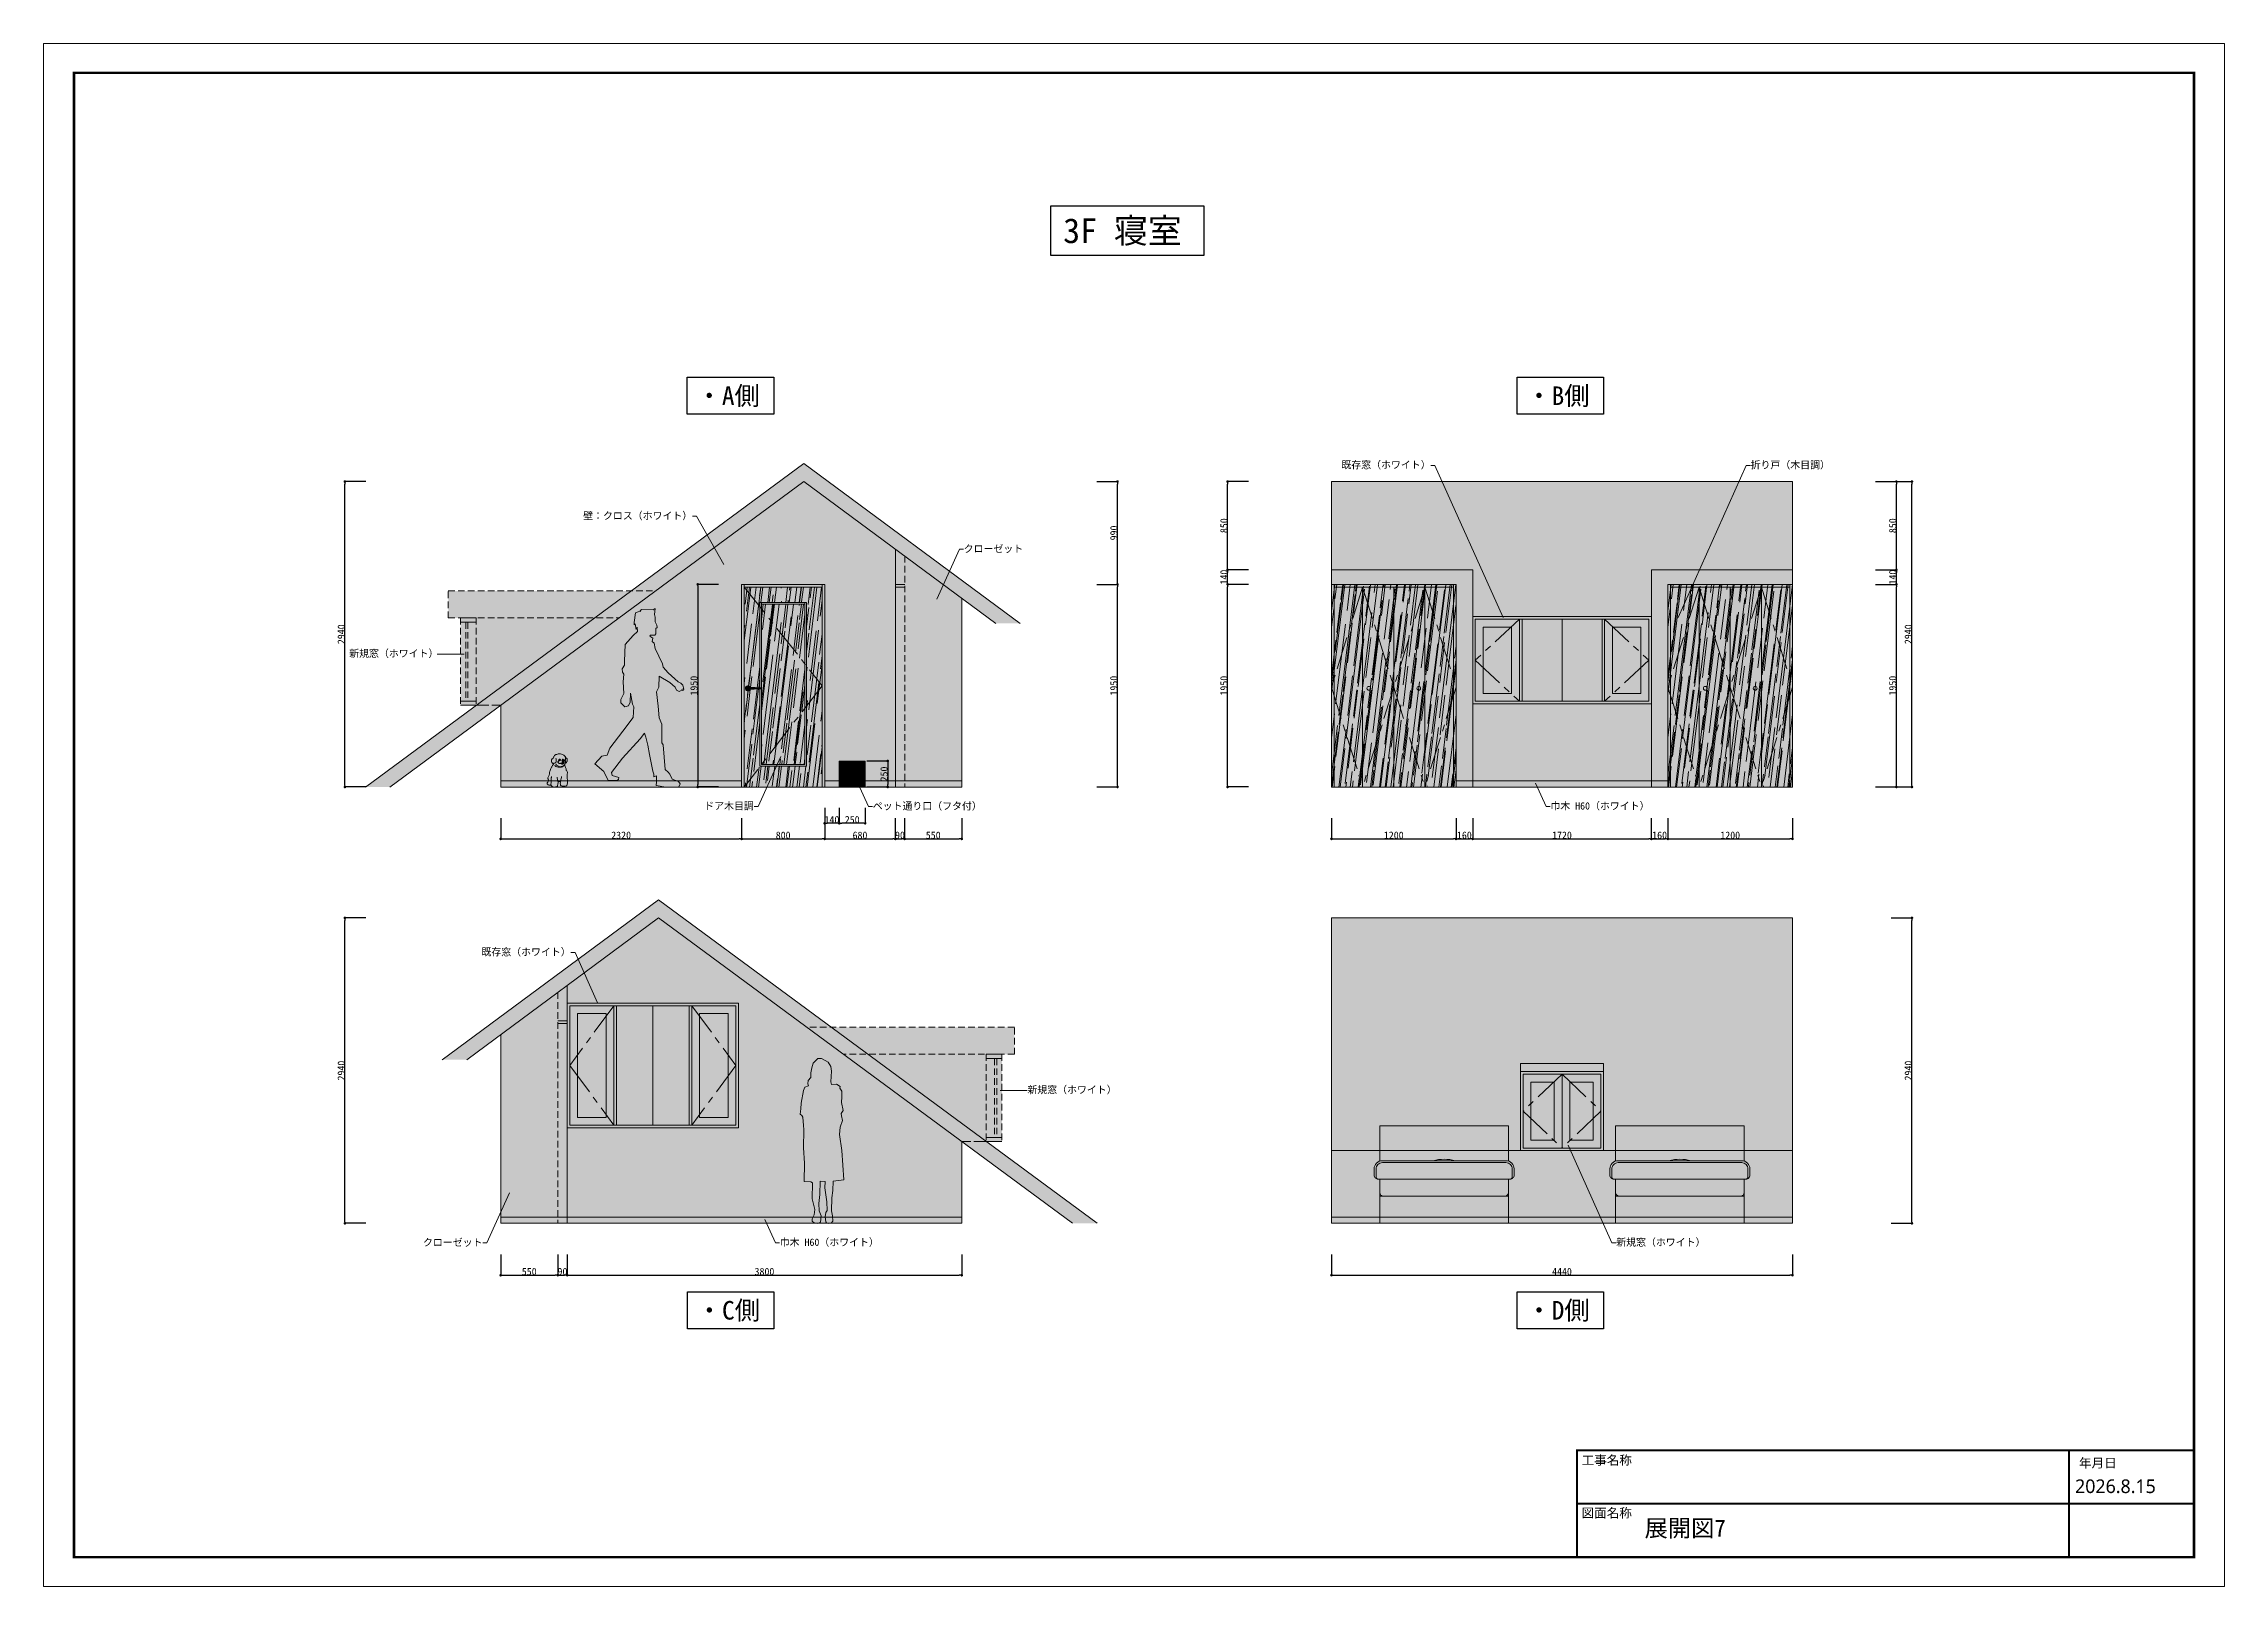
# Model space of a CAD drawing. Header units: millimetres. Extents: x 0 to 21037, y -32678 to 14850.
# Drawn here: x 37 to 21037, y -16339 to -1489 of the extents above; entities that cross this region are included whole.
import ezdxf
from ezdxf import colors
from ezdxf.entities.mleader import LeaderData, LeaderLine
from ezdxf.math import Vec2, Vec3

# ---------------------------------------------------------------- set-up
doc = ezdxf.new("R2010")
doc.units = ezdxf.units.MM
for name, pattern in [('ACAD_ISO02W100', [15, 12, -3]), ('ACAD_ISO09W100', [45, 24, -3, 6, -3, 6, -3]), ('CENTER', [50.8, 31.75, -6.35, 6.35, -6.35]), ('HIDDEN', [9.525, 6.35, -3.175])]:
    doc.linetypes.add(name, pattern=pattern)
doc.layers.get('0').update_dxf_attribs({"lineweight": 0})
for name, color, linetype, lineweight in [('002寸法', 7, 'Continuous', 0), ('01用紙枠', 7, 'Continuous', 5), ('展開', 7, 'Continuous', 9), ('展開建具用', 250, 'Continuous', 9)]:
    doc.layers.add(name, color=color, linetype=linetype, lineweight=lineweight)
doc.layers.add('文字', color=7, linetype='Continuous')
doc.styles.get("Standard").update_dxf_attribs({"font": 'MS Mincho.ttf'})
doc.styles.add('メイリオ', font='')
doc.styles.add('小岩', font='MS Mincho.ttf', dxfattribs={"height": 150})
doc.styles.get('メイリオ').set_extended_font_data('Meiryo')
doc.dimstyles.new('寸法', dxfattribs={"dimtxt": 70, "dimasz": 25, "dimexe": 1.5, "dimexo": 200, "dimtad": 1, "dimdec": 0, "dimtxsty": 'Standard', "dimblk": 'DOT', "dimcen": 2.5, "dimadec": 0, "dimazin": 0, "dimtfac": 1, "dimtdec": 0, "dimtmove": 0, "dimatfit": 3, "dimfxl": 200, "dimfxlon": 1, "dimarcsym": 0})

msp = doc.modelspace()

# ---------------------------------------------------------------- texts
at = {"layer": '01用紙枠', "style": 'メイリオ'}
for s, height, p in [('工事名称', 88.69, (14847.1, -15168.5)), ('年月日', 88.69, (19636.3, -15195.3)), ('2026.8.15', 131.53, (19598.8, -15440.8)), ('図面名称', 88.69, (14847.1, -15676.2))]:
    msp.add_text(s, height=height, dxfattribs=at).set_placement(p)
at = {"layer": '文字', "ltscale": 10, "attachment_point": 1, "style": '小岩', "bg_fill": 16, "box_fill_scale": 1.5, "bg_fill_color": 256, "bg_fill_transparency": 0}
for s, width, gutter_width, heights, insert, char_height in [('3F 寝室', 1236.205, 1197, [310.5], (9854.7, -3169.5), 239.4), ('・A側', 653.069, 893.9, [0], (6324.4, -4788.7), 178.79), ('・B側', 653.069, 893.9, [0], (14314.4, -4788.7), 178.79), ('・C側', 653.069, 893.9, [0], (6325.9, -13592.1), 178.79), ('・D側', 653.069, 893.9, [0], (14314.9, -13592.1), 178.79)]:
    msp.add_mtext_dynamic_manual_height_columns(s, width=width, gutter_width=gutter_width, heights=heights, dxfattribs=dict(at, insert=insert, char_height=char_height))
at = {"layer": '文字', "ltscale": 10, "insert": (15453, -15696), "char_height": 164.17, "attachment_point": 1, "style": '小岩'}
msp.add_mtext_dynamic_manual_height_columns('展開図7', width=2016.698, gutter_width=820.9, heights=[0], dxfattribs=at)

# ---------------------------------------------------------------- blocks, each defined once
blk = doc.blocks.new('_Dot')
at = {"color": 0, "linetype": 'ByBlock', "lineweight": -2}
blk.add_line((-0.5, 0), (-1, 0), dxfattribs=at)
at = {"color": 0, "linetype": 'ByBlock', "const_width": 0.5}
blk.add_lwpolyline([(-0.25, 0, 1), (0.25, 0, 1)], format="xyb", close=True, dxfattribs=at)
blk = doc.blocks.new('*D81')
at = {"layer": '002寸法', "color": 0, "lineweight": -2, "ltscale": 10, "transparency": 16777216}
for p, q in [((3138, -5704), (2937, -5704)), ((2938, -8619), (2938, -5729)), ((3138, -8644), (2937, -8644))]:
    blk.add_line(p, q, dxfattribs=at)
at = {"layer": 'Defpoints', "color": 0, "ltscale": 10, "transparency": 16777216}
for p in [(2938, -5704), (7359, -5704), (4438, -8644)]:
    blk.add_point(p, dxfattribs=at)
at = {"layer": '002寸法', "color": 0, "lineweight": -2, "ltscale": 10, "transparency": 16777216, "xscale": 25, "yscale": 25, "zscale": 25}
for p, rotation in [((2938, -5704), 90), ((2938, -8644), 270)]:
    blk.add_blockref('_Dot', p, dxfattribs=dict(at, rotation=rotation))
at = {"layer": '002寸法', "color": 0, "ltscale": 10, "transparency": 16777216, "insert": (2903, -7174), "char_height": 70, "attachment_point": 5, "rotation": 90}
blk.add_mtext('2940', dxfattribs=at)
blk = doc.blocks.new('*D82')
at = {"layer": '002寸法', "color": 0, "lineweight": -2, "ltscale": 10, "transparency": 16777216}
for p, q in [((4438, -8944), (4438, -9146)), ((6758, -8944), (6758, -9146)), ((4463, -9144), (6733, -9144))]:
    blk.add_line(p, q, dxfattribs=at)
at = {"layer": 'Defpoints', "color": 0, "ltscale": 10, "transparency": 16777216}
for p in [(4438, -8644), (6758, -8644), (6758, -9144)]:
    blk.add_point(p, dxfattribs=at)
at = {"layer": '002寸法', "color": 0, "lineweight": -2, "ltscale": 10, "transparency": 16777216, "xscale": 25, "yscale": 25, "zscale": 25, "rotation": 180}
blk.add_blockref('_Dot', (4438, -9144), dxfattribs=at)
at = {"layer": '002寸法', "color": 0, "lineweight": -2, "ltscale": 10, "transparency": 16777216, "xscale": 25, "yscale": 25, "zscale": 25}
blk.add_blockref('_Dot', (6758, -9144), dxfattribs=at)
at = {"layer": '002寸法', "color": 0, "ltscale": 10, "transparency": 16777216, "insert": (5598, -9109), "char_height": 70, "attachment_point": 5}
blk.add_mtext('2320', dxfattribs=at)
blk = doc.blocks.new('*D83')
at = {"layer": '002寸法', "color": 0, "lineweight": -2, "ltscale": 10, "transparency": 16777216}
for p, q in [((6758, -8944), (6758, -9146)), ((7558, -8944), (7558, -9146)), ((6783, -9144), (7533, -9144))]:
    blk.add_line(p, q, dxfattribs=at)
at = {"layer": 'Defpoints', "color": 0, "ltscale": 10, "transparency": 16777216}
for p in [(6758, -8644), (7558, -8644), (7558, -9144)]:
    blk.add_point(p, dxfattribs=at)
at = {"layer": '002寸法', "color": 0, "lineweight": -2, "ltscale": 10, "transparency": 16777216, "xscale": 25, "yscale": 25, "zscale": 25, "rotation": 180}
blk.add_blockref('_Dot', (6758, -9144), dxfattribs=at)
at = {"layer": '002寸法', "color": 0, "lineweight": -2, "ltscale": 10, "transparency": 16777216, "xscale": 25, "yscale": 25, "zscale": 25}
blk.add_blockref('_Dot', (7558, -9144), dxfattribs=at)
at = {"layer": '002寸法', "color": 0, "ltscale": 10, "transparency": 16777216, "insert": (7158, -9109), "char_height": 70, "attachment_point": 5}
blk.add_mtext('800', dxfattribs=at)
blk = doc.blocks.new('*D84')
at = {"layer": '002寸法', "color": 0, "lineweight": -2, "ltscale": 10, "transparency": 16777216}
for p, q in [((7558, -8944), (7558, -9146)), ((8238, -8944), (8238, -9146)), ((7583, -9144), (8213, -9144))]:
    blk.add_line(p, q, dxfattribs=at)
at = {"layer": 'Defpoints', "color": 0, "ltscale": 10, "transparency": 16777216}
for p in [(7558, -8644), (8238, -8644), (8238, -9144)]:
    blk.add_point(p, dxfattribs=at)
at = {"layer": '002寸法', "color": 0, "lineweight": -2, "ltscale": 10, "transparency": 16777216, "xscale": 25, "yscale": 25, "zscale": 25, "rotation": 180}
blk.add_blockref('_Dot', (7558, -9144), dxfattribs=at)
at = {"layer": '002寸法', "color": 0, "lineweight": -2, "ltscale": 10, "transparency": 16777216, "xscale": 25, "yscale": 25, "zscale": 25}
blk.add_blockref('_Dot', (8238, -9144), dxfattribs=at)
at = {"layer": '002寸法', "color": 0, "ltscale": 10, "transparency": 16777216, "insert": (7898, -9109), "char_height": 70, "attachment_point": 5}
blk.add_mtext('680', dxfattribs=at)
blk = doc.blocks.new('*D85')
at = {"layer": '002寸法', "color": 0, "lineweight": -2, "ltscale": 10, "transparency": 16777216}
for p, q in [((8238, -8944), (8238, -9146)), ((8328, -8944), (8328, -9146)), ((8263, -9144), (8303, -9144))]:
    blk.add_line(p, q, dxfattribs=at)
at = {"layer": 'Defpoints', "color": 0, "ltscale": 10, "transparency": 16777216}
for p in [(8238, -8644), (8328, -8644), (8328, -9144)]:
    blk.add_point(p, dxfattribs=at)
at = {"layer": '002寸法', "color": 0, "lineweight": -2, "ltscale": 10, "transparency": 16777216, "xscale": 25, "yscale": 25, "zscale": 25, "rotation": 180}
blk.add_blockref('_Dot', (8238, -9144), dxfattribs=at)
at = {"layer": '002寸法', "color": 0, "lineweight": -2, "ltscale": 10, "transparency": 16777216, "xscale": 25, "yscale": 25, "zscale": 25}
blk.add_blockref('_Dot', (8328, -9144), dxfattribs=at)
at = {"layer": '002寸法', "color": 0, "ltscale": 10, "transparency": 16777216, "insert": (8283, -9109), "char_height": 70, "attachment_point": 5}
blk.add_mtext('90', dxfattribs=at)
blk = doc.blocks.new('*D86')
at = {"layer": '002寸法', "color": 0, "lineweight": -2, "ltscale": 10, "transparency": 16777216}
for p, q in [((8328, -8944), (8328, -9146)), ((8878, -8944), (8878, -9146)), ((8353, -9144), (8853, -9144))]:
    blk.add_line(p, q, dxfattribs=at)
at = {"layer": 'Defpoints', "color": 0, "ltscale": 10, "transparency": 16777216}
for p in [(8328, -8644), (8878, -8644), (8878, -9144)]:
    blk.add_point(p, dxfattribs=at)
at = {"layer": '002寸法', "color": 0, "lineweight": -2, "ltscale": 10, "transparency": 16777216, "xscale": 25, "yscale": 25, "zscale": 25, "rotation": 180}
blk.add_blockref('_Dot', (8328, -9144), dxfattribs=at)
at = {"layer": '002寸法', "color": 0, "lineweight": -2, "ltscale": 10, "transparency": 16777216, "xscale": 25, "yscale": 25, "zscale": 25}
blk.add_blockref('_Dot', (8878, -9144), dxfattribs=at)
at = {"layer": '002寸法', "color": 0, "ltscale": 10, "transparency": 16777216, "insert": (8603, -9109), "char_height": 70, "attachment_point": 5}
blk.add_mtext('550', dxfattribs=at)
blk = doc.blocks.new('*D87')
at = {"layer": '002寸法', "color": 0, "lineweight": -2, "ltscale": 10, "transparency": 16777216}
for p, q in [((7698, -8844), (7698, -8996)), ((7923, -8994), (7723, -8994)), ((7948, -8844), (7948, -8996))]:
    blk.add_line(p, q, dxfattribs=at)
at = {"layer": 'Defpoints', "color": 0, "ltscale": 10, "transparency": 16777216}
for p in [(7698, -8644), (7948, -8644), (7698, -8994)]:
    blk.add_point(p, dxfattribs=at)
at = {"layer": '002寸法', "color": 0, "lineweight": -2, "ltscale": 10, "transparency": 16777216, "xscale": 25, "yscale": 25, "zscale": 25, "rotation": 180}
blk.add_blockref('_Dot', (7698, -8994), dxfattribs=at)
at = {"layer": '002寸法', "color": 0, "lineweight": -2, "ltscale": 10, "transparency": 16777216, "xscale": 25, "yscale": 25, "zscale": 25}
blk.add_blockref('_Dot', (7948, -8994), dxfattribs=at)
at = {"layer": '002寸法', "color": 0, "ltscale": 10, "transparency": 16777216, "insert": (7823, -8959), "char_height": 70, "attachment_point": 5}
blk.add_mtext('250', dxfattribs=at)
blk = doc.blocks.new('*D88')
at = {"layer": '002寸法', "color": 0, "lineweight": -2, "ltscale": 10, "transparency": 16777216}
for p, q in [((7558, -8844), (7558, -8996)), ((7673, -8994), (7583, -8994)), ((7698, -8844), (7698, -8996))]:
    blk.add_line(p, q, dxfattribs=at)
at = {"layer": 'Defpoints', "color": 0, "ltscale": 10, "transparency": 16777216}
for p in [(7558, -8644), (7698, -8644), (7558, -8994)]:
    blk.add_point(p, dxfattribs=at)
at = {"layer": '002寸法', "color": 0, "lineweight": -2, "ltscale": 10, "transparency": 16777216, "xscale": 25, "yscale": 25, "zscale": 25, "rotation": 180}
blk.add_blockref('_Dot', (7558, -8994), dxfattribs=at)
at = {"layer": '002寸法', "color": 0, "lineweight": -2, "ltscale": 10, "transparency": 16777216, "xscale": 25, "yscale": 25, "zscale": 25}
blk.add_blockref('_Dot', (7698, -8994), dxfattribs=at)
at = {"layer": '002寸法', "color": 0, "ltscale": 10, "transparency": 16777216, "insert": (7628, -8959), "char_height": 70, "attachment_point": 5}
blk.add_mtext('140', dxfattribs=at)
blk = doc.blocks.new('*D44')
at = {"layer": '002寸法', "color": 0, "lineweight": -2, "ltscale": 10, "transparency": 16777216}
for p, q in [((6536, -6694), (6334, -6694)), ((6336, -6719), (6336, -8619)), ((6536, -8644), (6334, -8644))]:
    blk.add_line(p, q, dxfattribs=at)
at = {"layer": 'Defpoints', "color": 0, "ltscale": 10, "transparency": 16777216}
for p in [(6758, -6694), (6336, -8644), (6758, -8644)]:
    blk.add_point(p, dxfattribs=at)
at = {"layer": '002寸法', "color": 0, "lineweight": -2, "ltscale": 10, "transparency": 16777216, "xscale": 25, "yscale": 25, "zscale": 25}
for p, rotation in [((6336, -6694), 90), ((6336, -8644), 270)]:
    blk.add_blockref('_Dot', p, dxfattribs=dict(at, rotation=rotation))
at = {"layer": '002寸法', "color": 0, "ltscale": 10, "transparency": 16777216, "insert": (6300, -7669), "char_height": 70, "attachment_point": 5, "rotation": 90}
blk.add_mtext('1950', dxfattribs=at)
blk = doc.blocks.new('*D89')
at = {"layer": '002寸法', "color": 0, "lineweight": -2, "ltscale": 10, "transparency": 16777216}
for p, q in [((10178, -6694), (10380, -6694)), ((10378, -8619), (10378, -6719)), ((10178, -8644), (10380, -8644))]:
    blk.add_line(p, q, dxfattribs=at)
at = {"layer": 'Defpoints', "color": 0, "ltscale": 10, "transparency": 16777216}
for p in [(8328, -6694), (10378, -6694), (8878, -8644)]:
    blk.add_point(p, dxfattribs=at)
at = {"layer": '002寸法', "color": 0, "lineweight": -2, "ltscale": 10, "transparency": 16777216, "xscale": 25, "yscale": 25, "zscale": 25}
for p, rotation in [((10378, -6694), 90), ((10378, -8644), 270)]:
    blk.add_blockref('_Dot', p, dxfattribs=dict(at, rotation=rotation))
at = {"layer": '002寸法', "color": 0, "ltscale": 10, "transparency": 16777216, "insert": (10343, -7669), "char_height": 70, "attachment_point": 5, "rotation": 90}
blk.add_mtext('1950', dxfattribs=at)
blk = doc.blocks.new('*D90')
at = {"layer": '002寸法', "color": 0, "lineweight": -2, "ltscale": 10, "transparency": 16777216}
for p, q in [((10178, -5704), (10380, -5704)), ((10378, -6669), (10378, -5729)), ((10178, -6694), (10380, -6694))]:
    blk.add_line(p, q, dxfattribs=at)
at = {"layer": 'Defpoints', "color": 0, "ltscale": 10, "transparency": 16777216}
for p in [(7359, -5704), (10378, -5704), (8328, -6694)]:
    blk.add_point(p, dxfattribs=at)
at = {"layer": '002寸法', "color": 0, "lineweight": -2, "ltscale": 10, "transparency": 16777216, "xscale": 25, "yscale": 25, "zscale": 25}
for p, rotation in [((10378, -5704), 90), ((10378, -6694), 270)]:
    blk.add_blockref('_Dot', p, dxfattribs=dict(at, rotation=rotation))
at = {"layer": '002寸法', "color": 0, "ltscale": 10, "transparency": 16777216, "insert": (10343, -6199), "char_height": 70, "attachment_point": 5, "rotation": 90}
blk.add_mtext('990', dxfattribs=at)
blk = doc.blocks.new('*D45')
at = {"layer": '002寸法', "color": 0, "lineweight": -2, "ltscale": 10, "transparency": 16777216}
for p, q in [((7965, -8394), (8167, -8394)), ((8165, -8419), (8165, -8619)), ((7965, -8644), (8167, -8644))]:
    blk.add_line(p, q, dxfattribs=at)
at = {"layer": 'Defpoints', "color": 0, "ltscale": 10, "transparency": 16777216}
for p in [(7698, -8394), (7698, -8644), (8165, -8644)]:
    blk.add_point(p, dxfattribs=at)
at = {"layer": '002寸法', "color": 0, "lineweight": -2, "ltscale": 10, "transparency": 16777216, "xscale": 25, "yscale": 25, "zscale": 25}
for p, rotation in [((8165, -8394), 90), ((8165, -8644), 270)]:
    blk.add_blockref('_Dot', p, dxfattribs=dict(at, rotation=rotation))
at = {"layer": '002寸法', "color": 0, "ltscale": 10, "transparency": 16777216, "insert": (8130, -8519), "char_height": 70, "attachment_point": 5, "rotation": 90}
blk.add_mtext('250', dxfattribs=at)
blk = doc.blocks.new('*D91')
at = {"layer": '002寸法', "color": 0, "lineweight": -2, "ltscale": 10, "transparency": 16777216}
for p, q in [((3138, -9904), (2937, -9904)), ((2938, -12819), (2938, -9929)), ((3138, -12844), (2937, -12844))]:
    blk.add_line(p, q, dxfattribs=at)
at = {"layer": 'Defpoints', "color": 0, "ltscale": 10, "transparency": 16777216}
for p in [(2938, -9904), (5958, -9904), (4438, -12844)]:
    blk.add_point(p, dxfattribs=at)
at = {"layer": '002寸法', "color": 0, "lineweight": -2, "ltscale": 10, "transparency": 16777216, "xscale": 25, "yscale": 25, "zscale": 25}
for p, rotation in [((2938, -9904), 90), ((2938, -12844), 270)]:
    blk.add_blockref('_Dot', p, dxfattribs=dict(at, rotation=rotation))
at = {"layer": '002寸法', "color": 0, "ltscale": 10, "transparency": 16777216, "insert": (2903, -11374), "char_height": 70, "attachment_point": 5, "rotation": 90}
blk.add_mtext('2940', dxfattribs=at)
blk = doc.blocks.new('*D92')
at = {"layer": '002寸法', "color": 0, "lineweight": -2, "ltscale": 10, "transparency": 16777216}
for p, q in [((4438, -13144), (4438, -13346)), ((4988, -13144), (4988, -13346)), ((4463, -13344), (4963, -13344))]:
    blk.add_line(p, q, dxfattribs=at)
at = {"layer": 'Defpoints', "color": 0, "ltscale": 10, "transparency": 16777216}
for p in [(4438, -12844), (4988, -12844), (4988, -13344)]:
    blk.add_point(p, dxfattribs=at)
at = {"layer": '002寸法', "color": 0, "lineweight": -2, "ltscale": 10, "transparency": 16777216, "xscale": 25, "yscale": 25, "zscale": 25, "rotation": 180}
blk.add_blockref('_Dot', (4438, -13344), dxfattribs=at)
at = {"layer": '002寸法', "color": 0, "lineweight": -2, "ltscale": 10, "transparency": 16777216, "xscale": 25, "yscale": 25, "zscale": 25}
blk.add_blockref('_Dot', (4988, -13344), dxfattribs=at)
at = {"layer": '002寸法', "color": 0, "ltscale": 10, "transparency": 16777216, "insert": (4713, -13309), "char_height": 70, "attachment_point": 5}
blk.add_mtext('550', dxfattribs=at)
blk = doc.blocks.new('*D93')
at = {"layer": '002寸法', "color": 0, "lineweight": -2, "ltscale": 10, "transparency": 16777216}
for p, q in [((4988, -13144), (4988, -13346)), ((5078, -13144), (5078, -13346)), ((5013, -13344), (5053, -13344))]:
    blk.add_line(p, q, dxfattribs=at)
at = {"layer": 'Defpoints', "color": 0, "ltscale": 10, "transparency": 16777216}
for p in [(4988, -12844), (5078, -12844), (5078, -13344)]:
    blk.add_point(p, dxfattribs=at)
at = {"layer": '002寸法', "color": 0, "lineweight": -2, "ltscale": 10, "transparency": 16777216, "xscale": 25, "yscale": 25, "zscale": 25, "rotation": 180}
blk.add_blockref('_Dot', (4988, -13344), dxfattribs=at)
at = {"layer": '002寸法', "color": 0, "lineweight": -2, "ltscale": 10, "transparency": 16777216, "xscale": 25, "yscale": 25, "zscale": 25}
blk.add_blockref('_Dot', (5078, -13344), dxfattribs=at)
at = {"layer": '002寸法', "color": 0, "ltscale": 10, "transparency": 16777216, "insert": (5033, -13309), "char_height": 70, "attachment_point": 5}
blk.add_mtext('90', dxfattribs=at)
blk = doc.blocks.new('*D94')
at = {"layer": '002寸法', "color": 0, "lineweight": -2, "ltscale": 10, "transparency": 16777216}
for p, q in [((5078, -13144), (5078, -13346)), ((8878, -13144), (8878, -13346)), ((5103, -13344), (8853, -13344))]:
    blk.add_line(p, q, dxfattribs=at)
at = {"layer": 'Defpoints', "color": 0, "ltscale": 10, "transparency": 16777216}
for p in [(5078, -12844), (8878, -12844), (8878, -13344)]:
    blk.add_point(p, dxfattribs=at)
at = {"layer": '002寸法', "color": 0, "lineweight": -2, "ltscale": 10, "transparency": 16777216, "xscale": 25, "yscale": 25, "zscale": 25, "rotation": 180}
blk.add_blockref('_Dot', (5078, -13344), dxfattribs=at)
at = {"layer": '002寸法', "color": 0, "lineweight": -2, "ltscale": 10, "transparency": 16777216, "xscale": 25, "yscale": 25, "zscale": 25}
blk.add_blockref('_Dot', (8878, -13344), dxfattribs=at)
at = {"layer": '002寸法', "color": 0, "ltscale": 10, "transparency": 16777216, "insert": (6978, -13309), "char_height": 70, "attachment_point": 5}
blk.add_mtext('3800', dxfattribs=at)
blk = doc.blocks.new('*D46')
at = {"layer": '002寸法', "color": 0, "lineweight": -2, "ltscale": 10, "transparency": 16777216}
for p, q in [((11638, -6694), (11437, -6694)), ((11438, -8619), (11438, -6719)), ((11638, -8644), (11437, -8644))]:
    blk.add_line(p, q, dxfattribs=at)
at = {"layer": 'Defpoints', "color": 0, "ltscale": 10, "transparency": 16777216}
for p in [(11438, -6694), (12438, -6694), (12438, -8644)]:
    blk.add_point(p, dxfattribs=at)
at = {"layer": '002寸法', "color": 0, "lineweight": -2, "ltscale": 10, "transparency": 16777216, "xscale": 25, "yscale": 25, "zscale": 25}
for p, rotation in [((11438, -6694), 90), ((11438, -8644), 270)]:
    blk.add_blockref('_Dot', p, dxfattribs=dict(at, rotation=rotation))
at = {"layer": '002寸法', "color": 0, "ltscale": 10, "transparency": 16777216, "insert": (11403, -7669), "char_height": 70, "attachment_point": 5, "rotation": 90}
blk.add_mtext('1950', dxfattribs=at)
blk = doc.blocks.new('*D47')
at = {"layer": '002寸法', "color": 0, "lineweight": -2, "ltscale": 10, "transparency": 16777216}
for p, q in [((11638, -6554), (11437, -6554)), ((11638, -6694), (11437, -6694)), ((11438, -6669), (11438, -6579))]:
    blk.add_line(p, q, dxfattribs=at)
at = {"layer": 'Defpoints', "color": 0, "ltscale": 10, "transparency": 16777216}
for p in [(11438, -6554), (12438, -6554), (12438, -6694)]:
    blk.add_point(p, dxfattribs=at)
at = {"layer": '002寸法', "color": 0, "lineweight": -2, "ltscale": 10, "transparency": 16777216, "xscale": 25, "yscale": 25, "zscale": 25}
for p, rotation in [((11438, -6554), 90), ((11438, -6694), 270)]:
    blk.add_blockref('_Dot', p, dxfattribs=dict(at, rotation=rotation))
at = {"layer": '002寸法', "color": 0, "ltscale": 10, "transparency": 16777216, "insert": (11403, -6624), "char_height": 70, "attachment_point": 5, "rotation": 90}
blk.add_mtext('140', dxfattribs=at)
blk = doc.blocks.new('*D48')
at = {"layer": '002寸法', "color": 0, "lineweight": -2, "ltscale": 10, "transparency": 16777216}
for p, q in [((11638, -5704), (11437, -5704)), ((11438, -6529), (11438, -5729)), ((11638, -6554), (11437, -6554))]:
    blk.add_line(p, q, dxfattribs=at)
at = {"layer": 'Defpoints', "color": 0, "ltscale": 10, "transparency": 16777216}
for p in [(11438, -5704), (12438, -5704), (12438, -6554)]:
    blk.add_point(p, dxfattribs=at)
at = {"layer": '002寸法', "color": 0, "lineweight": -2, "ltscale": 10, "transparency": 16777216, "xscale": 25, "yscale": 25, "zscale": 25}
for p, rotation in [((11438, -5704), 90), ((11438, -6554), 270)]:
    blk.add_blockref('_Dot', p, dxfattribs=dict(at, rotation=rotation))
at = {"layer": '002寸法', "color": 0, "ltscale": 10, "transparency": 16777216, "insert": (11403, -6129), "char_height": 70, "attachment_point": 5, "rotation": 90}
blk.add_mtext('850', dxfattribs=at)
blk = doc.blocks.new('*D39')
at = {"layer": '002寸法', "color": 0, "lineweight": -2, "ltscale": 10, "transparency": 16777216}
for p, q in [((12438, -8944), (12438, -9146)), ((13638, -8944), (13638, -9146)), ((12463, -9144), (13613, -9144))]:
    blk.add_line(p, q, dxfattribs=at)
at = {"layer": 'Defpoints', "color": 0, "ltscale": 10, "transparency": 16777216}
for p in [(12438, -8644), (13638, -8644), (13638, -9144)]:
    blk.add_point(p, dxfattribs=at)
at = {"layer": '002寸法', "color": 0, "lineweight": -2, "ltscale": 10, "transparency": 16777216, "xscale": 25, "yscale": 25, "zscale": 25, "rotation": 180}
blk.add_blockref('_Dot', (12438, -9144), dxfattribs=at)
at = {"layer": '002寸法', "color": 0, "lineweight": -2, "ltscale": 10, "transparency": 16777216, "xscale": 25, "yscale": 25, "zscale": 25}
blk.add_blockref('_Dot', (13638, -9144), dxfattribs=at)
at = {"layer": '002寸法', "color": 0, "ltscale": 10, "transparency": 16777216, "insert": (13038, -9109), "char_height": 70, "attachment_point": 5}
blk.add_mtext('1200', dxfattribs=at)
blk = doc.blocks.new('*D49')
at = {"layer": '002寸法', "color": 0, "lineweight": -2, "ltscale": 10, "transparency": 16777216}
for p, q in [((13638, -8944), (13638, -9146)), ((13798, -8944), (13798, -9146)), ((13663, -9144), (13773, -9144))]:
    blk.add_line(p, q, dxfattribs=at)
at = {"layer": 'Defpoints', "color": 0, "ltscale": 10, "transparency": 16777216}
for p in [(13638, -8644), (13798, -8644), (13798, -9144)]:
    blk.add_point(p, dxfattribs=at)
at = {"layer": '002寸法', "color": 0, "lineweight": -2, "ltscale": 10, "transparency": 16777216, "xscale": 25, "yscale": 25, "zscale": 25, "rotation": 180}
blk.add_blockref('_Dot', (13638, -9144), dxfattribs=at)
at = {"layer": '002寸法', "color": 0, "lineweight": -2, "ltscale": 10, "transparency": 16777216, "xscale": 25, "yscale": 25, "zscale": 25}
blk.add_blockref('_Dot', (13798, -9144), dxfattribs=at)
at = {"layer": '002寸法', "color": 0, "ltscale": 10, "transparency": 16777216, "insert": (13718, -9109), "char_height": 70, "attachment_point": 5}
blk.add_mtext('160', dxfattribs=at)
blk = doc.blocks.new('*D50')
at = {"layer": '002寸法', "color": 0, "lineweight": -2, "ltscale": 10, "transparency": 16777216}
for p, q in [((13798, -8944), (13798, -9146)), ((15518, -8944), (15518, -9146)), ((13823, -9144), (15493, -9144))]:
    blk.add_line(p, q, dxfattribs=at)
at = {"layer": 'Defpoints', "color": 0, "ltscale": 10, "transparency": 16777216}
for p in [(13798, -8644), (15518, -8644), (15518, -9144)]:
    blk.add_point(p, dxfattribs=at)
at = {"layer": '002寸法', "color": 0, "lineweight": -2, "ltscale": 10, "transparency": 16777216, "xscale": 25, "yscale": 25, "zscale": 25, "rotation": 180}
blk.add_blockref('_Dot', (13798, -9144), dxfattribs=at)
at = {"layer": '002寸法', "color": 0, "lineweight": -2, "ltscale": 10, "transparency": 16777216, "xscale": 25, "yscale": 25, "zscale": 25}
blk.add_blockref('_Dot', (15518, -9144), dxfattribs=at)
at = {"layer": '002寸法', "color": 0, "ltscale": 10, "transparency": 16777216, "insert": (14658, -9109), "char_height": 70, "attachment_point": 5}
blk.add_mtext('1720', dxfattribs=at)
blk = doc.blocks.new('*D51')
at = {"layer": '002寸法', "color": 0, "lineweight": -2, "ltscale": 10, "transparency": 16777216}
for p, q in [((15518, -8944), (15518, -9146)), ((15678, -8944), (15678, -9146)), ((15543, -9144), (15653, -9144))]:
    blk.add_line(p, q, dxfattribs=at)
at = {"layer": 'Defpoints', "color": 0, "ltscale": 10, "transparency": 16777216}
for p in [(15518, -8644), (15678, -8644), (15678, -9144)]:
    blk.add_point(p, dxfattribs=at)
at = {"layer": '002寸法', "color": 0, "lineweight": -2, "ltscale": 10, "transparency": 16777216, "xscale": 25, "yscale": 25, "zscale": 25, "rotation": 180}
blk.add_blockref('_Dot', (15518, -9144), dxfattribs=at)
at = {"layer": '002寸法', "color": 0, "lineweight": -2, "ltscale": 10, "transparency": 16777216, "xscale": 25, "yscale": 25, "zscale": 25}
blk.add_blockref('_Dot', (15678, -9144), dxfattribs=at)
at = {"layer": '002寸法', "color": 0, "ltscale": 10, "transparency": 16777216, "insert": (15598, -9109), "char_height": 70, "attachment_point": 5}
blk.add_mtext('160', dxfattribs=at)
blk = doc.blocks.new('*D52')
at = {"layer": '002寸法', "color": 0, "lineweight": -2, "ltscale": 10, "transparency": 16777216}
for p, q in [((15678, -8944), (15678, -9146)), ((16878, -8944), (16878, -9146)), ((15703, -9144), (16853, -9144))]:
    blk.add_line(p, q, dxfattribs=at)
at = {"layer": 'Defpoints', "color": 0, "ltscale": 10, "transparency": 16777216}
for p in [(15678, -8644), (16878, -8644), (16878, -9144)]:
    blk.add_point(p, dxfattribs=at)
at = {"layer": '002寸法', "color": 0, "lineweight": -2, "ltscale": 10, "transparency": 16777216, "xscale": 25, "yscale": 25, "zscale": 25, "rotation": 180}
blk.add_blockref('_Dot', (15678, -9144), dxfattribs=at)
at = {"layer": '002寸法', "color": 0, "lineweight": -2, "ltscale": 10, "transparency": 16777216, "xscale": 25, "yscale": 25, "zscale": 25}
blk.add_blockref('_Dot', (16878, -9144), dxfattribs=at)
at = {"layer": '002寸法', "color": 0, "ltscale": 10, "transparency": 16777216, "insert": (16278, -9109), "char_height": 70, "attachment_point": 5}
blk.add_mtext('1200', dxfattribs=at)
blk = doc.blocks.new('*D53')
at = {"layer": '002寸法', "color": 0, "lineweight": -2, "ltscale": 10, "transparency": 16777216}
for p, q in [((17678, -6694), (17880, -6694)), ((17878, -8619), (17878, -6719)), ((17678, -8644), (17880, -8644))]:
    blk.add_line(p, q, dxfattribs=at)
at = {"layer": 'Defpoints', "color": 0, "ltscale": 10, "transparency": 16777216}
for p in [(16878, -6694), (17878, -6694), (16878, -8644)]:
    blk.add_point(p, dxfattribs=at)
at = {"layer": '002寸法', "color": 0, "lineweight": -2, "ltscale": 10, "transparency": 16777216, "xscale": 25, "yscale": 25, "zscale": 25}
for p, rotation in [((17878, -6694), 90), ((17878, -8644), 270)]:
    blk.add_blockref('_Dot', p, dxfattribs=dict(at, rotation=rotation))
at = {"layer": '002寸法', "color": 0, "ltscale": 10, "transparency": 16777216, "insert": (17843, -7669), "char_height": 70, "attachment_point": 5, "rotation": 90}
blk.add_mtext('1950', dxfattribs=at)
blk = doc.blocks.new('*D54')
at = {"layer": '002寸法', "color": 0, "lineweight": -2, "ltscale": 10, "transparency": 16777216}
for p, q in [((17678, -6554), (17880, -6554)), ((17678, -6694), (17880, -6694)), ((17878, -6669), (17878, -6579))]:
    blk.add_line(p, q, dxfattribs=at)
at = {"layer": 'Defpoints', "color": 0, "ltscale": 10, "transparency": 16777216}
for p in [(16878, -6554), (16878, -6694), (17878, -6554)]:
    blk.add_point(p, dxfattribs=at)
at = {"layer": '002寸法', "color": 0, "lineweight": -2, "ltscale": 10, "transparency": 16777216, "xscale": 25, "yscale": 25, "zscale": 25}
for p, rotation in [((17878, -6554), 90), ((17878, -6694), 270)]:
    blk.add_blockref('_Dot', p, dxfattribs=dict(at, rotation=rotation))
at = {"layer": '002寸法', "color": 0, "ltscale": 10, "transparency": 16777216, "insert": (17843, -6624), "char_height": 70, "attachment_point": 5, "rotation": 90}
blk.add_mtext('140', dxfattribs=at)
blk = doc.blocks.new('*D55')
at = {"layer": '002寸法', "color": 0, "lineweight": -2, "ltscale": 10, "transparency": 16777216}
for p, q in [((17678, -5704), (17880, -5704)), ((17878, -6529), (17878, -5729)), ((17678, -6554), (17880, -6554))]:
    blk.add_line(p, q, dxfattribs=at)
at = {"layer": 'Defpoints', "color": 0, "ltscale": 10, "transparency": 16777216}
for p in [(16878, -5704), (17878, -5704), (16878, -6554)]:
    blk.add_point(p, dxfattribs=at)
at = {"layer": '002寸法', "color": 0, "lineweight": -2, "ltscale": 10, "transparency": 16777216, "xscale": 25, "yscale": 25, "zscale": 25}
for p, rotation in [((17878, -5704), 90), ((17878, -6554), 270)]:
    blk.add_blockref('_Dot', p, dxfattribs=dict(at, rotation=rotation))
at = {"layer": '002寸法', "color": 0, "ltscale": 10, "transparency": 16777216, "insert": (17843, -6129), "char_height": 70, "attachment_point": 5, "rotation": 90}
blk.add_mtext('850', dxfattribs=at)
blk = doc.blocks.new('*D56')
at = {"layer": '002寸法', "color": 0, "lineweight": -2, "ltscale": 10, "transparency": 16777216}
for p, q in [((17828, -5704), (18030, -5704)), ((18028, -8619), (18028, -5729)), ((17828, -8644), (18030, -8644))]:
    blk.add_line(p, q, dxfattribs=at)
at = {"layer": 'Defpoints', "color": 0, "ltscale": 10, "transparency": 16777216}
for p in [(16878, -5704), (18028, -5704), (16878, -8644)]:
    blk.add_point(p, dxfattribs=at)
at = {"layer": '002寸法', "color": 0, "lineweight": -2, "ltscale": 10, "transparency": 16777216, "xscale": 25, "yscale": 25, "zscale": 25}
for p, rotation in [((18028, -5704), 90), ((18028, -8644), 270)]:
    blk.add_blockref('_Dot', p, dxfattribs=dict(at, rotation=rotation))
at = {"layer": '002寸法', "color": 0, "ltscale": 10, "transparency": 16777216, "insert": (17993, -7174), "char_height": 70, "attachment_point": 5, "rotation": 90}
blk.add_mtext('2940', dxfattribs=at)
blk = doc.blocks.new('*D57')
at = {"layer": '002寸法', "color": 0, "lineweight": -2, "ltscale": 10, "transparency": 16777216}
for p, q in [((12438, -13144), (12438, -13346)), ((16878, -13144), (16878, -13346)), ((12463, -13344), (16853, -13344))]:
    blk.add_line(p, q, dxfattribs=at)
at = {"layer": 'Defpoints', "color": 0, "ltscale": 10, "transparency": 16777216}
for p in [(12438, -12844), (16878, -12844), (16878, -13344)]:
    blk.add_point(p, dxfattribs=at)
at = {"layer": '002寸法', "color": 0, "lineweight": -2, "ltscale": 10, "transparency": 16777216, "xscale": 25, "yscale": 25, "zscale": 25, "rotation": 180}
blk.add_blockref('_Dot', (12438, -13344), dxfattribs=at)
at = {"layer": '002寸法', "color": 0, "lineweight": -2, "ltscale": 10, "transparency": 16777216, "xscale": 25, "yscale": 25, "zscale": 25}
blk.add_blockref('_Dot', (16878, -13344), dxfattribs=at)
at = {"layer": '002寸法', "color": 0, "ltscale": 10, "transparency": 16777216, "insert": (14658, -13309), "char_height": 70, "attachment_point": 5}
blk.add_mtext('4440', dxfattribs=at)
blk = doc.blocks.new('*D58')
at = {"layer": '002寸法', "color": 0, "lineweight": -2, "ltscale": 10, "transparency": 16777216}
for p, q in [((17828, -9904), (18030, -9904)), ((18028, -12819), (18028, -9929)), ((17828, -12844), (18030, -12844))]:
    blk.add_line(p, q, dxfattribs=at)
at = {"layer": 'Defpoints', "color": 0, "ltscale": 10, "transparency": 16777216}
for p in [(16878, -9904), (18028, -9904), (16878, -12844)]:
    blk.add_point(p, dxfattribs=at)
at = {"layer": '002寸法', "color": 0, "lineweight": -2, "ltscale": 10, "transparency": 16777216, "xscale": 25, "yscale": 25, "zscale": 25}
for p, rotation in [((18028, -9904), 90), ((18028, -12844), 270)]:
    blk.add_blockref('_Dot', p, dxfattribs=dict(at, rotation=rotation))
at = {"layer": '002寸法', "color": 0, "ltscale": 10, "transparency": 16777216, "insert": (17993, -11374), "char_height": 70, "attachment_point": 5, "rotation": 90}
blk.add_mtext('2940', dxfattribs=at)
blk = doc.blocks.new('ベッド１')
at = {"color": 0, "linetype": 'ByBlock', "lineweight": -2}
for points in [[(-620, 599), (-620, 940), (620, 940), (620, 599)], [(620, 425), (620, 0), (-620, 0), (-620, 425)], [(-620, 260), (620, 260)]]:
    blk.add_lwpolyline(points, dxfattribs=at)
blk.add_lwpolyline([(635, 425, 0.414214), (674, 464), (674, 524, 0.414214), (595, 603), (-595, 603, 0.414214), (-674, 524), (-674, 464, 0.414214), (-635, 425)], format="xyb", close=True, dxfattribs=at)
for points in [[(635, 425, 0.414214), (655, 445), (655, 524, 0.414214), (595, 584), (-595, 584, 0.414214), (-655, 524), (-655, 445, 0.414214), (-635, 425)], [(106, 603, 0.127406), (-106, 603, 0.127406)], [(-580, 260, -0.414214), (-620, 300)], [(620, 300, -0.414214), (580, 260)]]:
    blk.add_lwpolyline(points, format="xyb", dxfattribs=at)
blk = doc.blocks.new('犬6（CAD素材.com）')
at = {"color": 0, "linetype": 'ByBlock', "lineweight": -2}
for points in [[(-70, 211), (-69, 207), (-69, 204), (-72, 200), (-77, 195), (-80, 191), (-84, 183), (-87, 177), (-89, 174), (-95, 162), (-100, 151), (-106, 133), (-107, 126), (-110, 107), (-111, 102), (-111, 99), (-112, 96), (-114, 91), (-118, 85), (-121, 78), (-123, 73), (-125, 70), (-125, 66), (-122, 61), (-120, 55), (-119, 52), (-118, 51), (-118, 47), (-118, 45), (-119, 43), (-121, 38), (-126, 30), (-128, 27), (-131, 22), (-132, 20), (-131, 15), (-130, 12), (-129, 11), (-126, 6), (-120, 4), (-114, 2), (-111, 1), (-108, 0), (-98, 1), (-94, 1)], [(-46, 203), (-41, 195), (-35, 191), (-29, 187), (-22, 183), (-16, 180), (-9, 179), (4, 180), (17, 183), (22, 185), (31, 190), (34, 192), (37, 196), (39, 201), (42, 209), (43, 216), (44, 216), (48, 216), (51, 217), (54, 220), (57, 224), (60, 229), (62, 232), (62, 236), (63, 241), (63, 244), (63, 249), (63, 252), (62, 253), (61, 255), (58, 258), (55, 260), (53, 262), (49, 263), (43, 265), (44, 268), (44, 270), (44, 273), (41, 278), (35, 283), (29, 289), (22, 293), (12, 297), (7, 299), (-1, 301), (-10, 301), (-16, 301), (-25, 301), (-32, 299), (-39, 297), (-46, 295), (-52, 293), (-56, 291), (-59, 288), (-64, 281), (-68, 275), (-70, 272), (-73, 262), (-77, 258), (-83, 253), (-89, 244), (-90, 239), (-90, 234), (-88, 226), (-85, 220), (-82, 217), (-78, 214), (-75, 211), (-71, 211), (-68, 212), (-62, 212), (-57, 214), (-51, 217), (-48, 220), (-44, 225), (-43, 229), (-43, 247), (-44, 256), (-46, 261)], [(3, 245), (0, 242), (-5, 240), (-11, 236), (-13, 235), (-14, 234), (-19, 234), (-20, 233), (-21, 232), (-22, 231), (-25, 229), (-27, 228), (-29, 227), (-29, 227), (-29, 224), (-29, 224), (-28, 222), (-26, 219), (-23, 216), (-22, 215), (-21, 213), (-18, 212), (-17, 210), (-14, 209), (-9, 209), (-7, 209), (-3, 210), (-1, 211), (2, 212), (6, 214), (8, 216), (10, 217), (11, 218), (12, 217), (13, 217), (15, 217), (17, 218), (18, 219), (19, 220), (21, 220), (22, 220), (23, 220), (24, 219), (26, 218), (27, 217), (28, 216)], [(17, 246), (20, 245), (22, 244), (24, 244), (25, 245), (26, 245), (28, 246), (28, 246), (30, 245), (31, 245), (33, 244), (36, 243), (37, 242), (38, 240), (39, 238), (42, 235), (43, 234), (43, 232), (44, 230), (44, 226), (44, 224), (43, 221), (41, 218), (38, 215), (33, 213), (30, 212), (28, 211), (27, 209), (27, 208), (27, 208), (25, 207), (23, 205), (21, 205), (18, 204), (15, 204), (12, 204), (10, 205), (7, 206), (5, 208), (4, 208), (3, 209), (2, 209), (0, 210), (-1, 210)], [(11, 212), (11, 212), (10, 211), (9, 212), (8, 212), (8, 212), (8, 216), (11, 212), (12, 211), (14, 210), (16, 209), (17, 209), (18, 208), (20, 208), (23, 208), (25, 209), (26, 210), (26, 210), (27, 211), (27, 212), (27, 213), (27, 214), (27, 215), (26, 216), (26, 217), (26, 218), (26, 218)], [(29, 232), (29, 232), (29, 231), (29, 231), (29, 231), (29, 230), (28, 230), (28, 231), (27, 231), (27, 231), (27, 232), (27, 232), (27, 233), (27, 234), (27, 234), (28, 235), (28, 235), (28, 235), (28, 235), (28, 235), (29, 235), (29, 235), (29, 234), (29, 234), (29, 234), (29, 233), (29, 233), (29, 233), (29, 232), (29, 232), (29, 232), (29, 232), (29, 232), (29, 232), (29, 232), (29, 231), (30, 231), (30, 231), (30, 230), (30, 228), (29, 228), (29, 227), (28, 226), (27, 226), (27, 226), (26, 225), (24, 225), (22, 226), (19, 226), (18, 227), (16, 228), (15, 230), (14, 231), (14, 233), (14, 233), (14, 234), (14, 235), (14, 235), (14, 235), (14, 235), (15, 236), (16, 237), (17, 237), (18, 238), (19, 238), (19, 238), (21, 239), (26, 239), (27, 239), (28, 238), (29, 238), (29, 237), (30, 236), (30, 236), (31, 236), (31, 235), (31, 234), (31, 233), (30, 233), (30, 233), (30, 232), (30, 232), (29, 232), (29, 232), (29, 232)], [(15, 233), (16, 233), (17, 232), (17, 232), (18, 232), (19, 232), (19, 232), (20, 233), (20, 233), (20, 233), (21, 234), (21, 234), (21, 235), (22, 235), (22, 235), (23, 235), (23, 234), (24, 234), (24, 233), (23, 232), (23, 231), (23, 231), (22, 231), (22, 230), (21, 230), (20, 230), (19, 230), (18, 230), (17, 231), (17, 231), (17, 232), (16, 232), (15, 232), (15, 232), (15, 233), (15, 233), (15, 233), (15, 234), (15, 233), (15, 233)], [(44, 259), (44, 254), (45, 250), (45, 246), (44, 242), (44, 240), (44, 239)], [(-88, 83), (-90, 75), (-91, 71), (-92, 67), (-93, 61), (-94, 55), (-94, 54), (-94, 47), (-94, 43), (-94, 40), (-93, 38), (-93, 36), (-93, 35), (-93, 35), (-94, 32), (-94, 27), (-94, 23), (-94, 20), (-95, 15), (-95, 12), (-95, 10), (-95, 7), (-95, 5), (-95, 3), (-94, 0), (-92, -2), (-89, -6), (-85, -9), (-85, -10), (-84, -11), (-83, -13), (-79, -15), (-74, -16), (-63, -17), (-52, -16), (-44, -15), (-40, -14), (-36, -12), (-35, -11), (-33, -9), (-32, -5), (-30, 1), (-29, 7), (-27, 15), (-26, 22), (-26, 29), (-28, 38), (-32, 57), (-35, 73), (-35, 77)], [(-58, 194), (-56, 189), (-54, 185), (-50, 183), (-46, 181), (-38, 179), (-30, 176), (-24, 174), (-20, 174), (-11, 173), (-2, 173), (8, 175), (18, 179), (22, 184)], [(-31, 51), (-30, 50), (-26, 44), (-21, 39), (-19, 37), (-17, 37), (-8, 36), (-5, 39), (-2, 44), (-1, 46), (0, 47)], [(7, 83), (7, 74), (5, 65), (2, 52), (-2, 43), (-4, 36), (-4, 31), (-5, 19), (-3, 9), (-2, 2), (3, -4), (13, -8), (28, -9), (42, -9), (54, -7), (60, -2), (62, 4), (65, 28), (65, 56), (62, 62), (61, 73), (61, 87), (62, 103), (64, 122), (62, 131), (58, 139), (53, 142), (53, 144), (52, 150), (53, 154), (51, 159), (46, 171), (41, 183), (35, 190), (34, 191)]]:
    blk.add_lwpolyline(points, dxfattribs=at)
for points in [[(-20, 245), (-19, 247), (-17, 249), (-16, 250), (-13, 250), (-11, 250), (-9, 250), (-7, 247), (-7, 245), (-8, 243), (-9, 241), (-12, 240), (-14, 240), (-16, 240), (-18, 241), (-19, 242), (-20, 243), (-21, 244)], [(18, 248), (18, 249), (18, 250), (19, 251), (21, 252), (21, 252), (23, 251), (24, 250), (24, 250), (24, 249), (24, 248), (24, 246), (23, 245), (22, 245), (20, 246), (19, 246), (18, 247), (18, 247)]]:
    blk.add_lwpolyline(points, close=True, dxfattribs=at)
blk = doc.blocks.new('人物（CAD素材.com）4c906dab')
at = {"color": 0, "linetype": 'ByBlock', "lineweight": -2}
blk.add_lwpolyline([(482, 906), (489, 898), (492, 903), (481, 942), (463, 962), (435, 973), (339, 1061), (292, 1113), (285, 1147), (213, 1293), (206, 1345), (186, 1363), (191, 1394), (164, 1413), (170, 1422), (210, 1423), (222, 1435), (221, 1487), (234, 1497), (232, 1520), (215, 1552), (215, 1595), (207, 1621), (216, 1679), (194, 1665), (82, 1671), (71, 1658), (72, 1649), (51, 1648), (26, 1638), (11, 1543), (13, 1522), (23, 1531), (32, 1477), (42, 1501), (46, 1457), (4, 1420), (-73, 1332), (-80, 1173), (-80, 1133), (-104, 1097), (-100, 1065), (-86, 1048), (-93, 972), (-86, 862), (-116, 802), (-117, 771), (-78, 734), (-42, 742), (-27, 778), (-23, 863), (-3, 757), (8, 734), (4, 630), (-97, 497), (-221, 335), (-248, 268), (-300, 259), (-365, 184), (-280, 109), (-238, 23), (-155, 25), (-137, 34), (-135, 53), (-199, 71), (-206, 99), (-99, 240), (70, 426), (113, 478), (126, 442), (144, 363), (160, 273), (193, 115), (203, 83), (201, 59), (226, 69), (226, 11), (225, -23), (316, -39), (441, -37), (455, -10), (439, 15), (377, 35), (355, 84), (339, 103), (312, 129), (291, 367), (280, 385), (278, 567), (252, 626), (244, 740), (226, 876), (249, 923), (253, 1028), (356, 968), (408, 922), (421, 893), (446, 881), (464, 889), (468, 897), (480, 890), (483, 894)], close=True, dxfattribs=at)
blk = doc.blocks.new('人物（CAD素材.com）42d7acc5')
at = {"color": 0, "linetype": 'ByBlock', "lineweight": -2}
blk.add_lwpolyline([(140, 1302), (104, 1323), (56, 1322), (48, 1346), (55, 1449), (48, 1494), (24, 1536), (-40, 1572), (-75, 1571), (-121, 1525), (-135, 1481), (-144, 1432), (-144, 1388), (-169, 1360), (-173, 1328), (-166, 1307), (-202, 1296), (-215, 1262), (-236, 1140), (-240, 1086), (-246, 1036), (-229, 1023), (-221, 1007), (-217, 966), (-213, 931), (-210, 884), (-215, 711), (-204, 563), (-208, 386), (-143, 384), (-127, 375), (-129, 220), (-105, 118), (-112, 65), (-132, 27), (-130, 5), (-107, -14), (-77, -16), (-51, -3), (-44, 57), (-63, 106), (-65, 174), (-57, 262), (-52, 389), (-5, 387), (-8, 326), (12, 192), (13, 108), (0, 90), (-4, 46), (0, 0), (7, -11), (29, -16), (51, -14), (68, 4), (65, 57), (57, 105), (58, 229), (68, 300), (71, 391), (173, 403), (156, 685), (133, 841), (139, 909), (160, 975), (151, 1019), (148, 1042), (167, 1071), (153, 1146), (156, 1203), (156, 1258), (136, 1285)], close=True, dxfattribs=at)

# ---------------------------------------------------------------- dimensions: what is measured, and where the dimension line sits
at = {"layer": '002寸法', "ltscale": 10}
for base, p1, p2, picture, middle in [((2938.4, -5704.4), (4438.4, -8644.4), (7358.6, -5704.4), '*D81', (2902.7, -7174.4)), ((10378.4, -5704.4), (8328.4, -6694.4), (7358.6, -5704.4), '*D90', (10342.7, -6199.4)), ((11438.4, -5704.4), (12438.4, -6554.4), (12438.4, -5704.4), '*D48', (11402.7, -6129.4)), ((17878.4, -5704.4), (16878.4, -6554.4), (16878.4, -5704.4), '*D55', (17842.7, -6129.4)), ((18028.4, -5704.4), (16878.4, -8644.4), (16878.4, -5704.4), '*D56', (17992.7, -7174.4)), ((10378.4, -6694.4), (8878.4, -8644.4), (8328.4, -6694.4), '*D89', (10342.7, -7669.4)), ((11438.4, -6694.4), (12438.4, -8644.4), (12438.4, -6694.4), '*D46', (11402.7, -7669.4)), ((17878.4, -6694.4), (16878.4, -8644.4), (16878.4, -6694.4), '*D53', (17842.7, -7669.4)), ((2938.4, -9904.4), (4438.4, -12844.4), (5958.4, -9904.4), '*D91', (2902.7, -11374.4)), ((18028.4, -9904.4), (16878.4, -12844.4), (16878.4, -9904.4), '*D58', (17992.7, -11374.4))]:
    dim = msp.add_linear_dim(base=base, p1=p1, p2=p2, angle=90, dimstyle='寸法', dxfattribs=at)
    dim.commit()
    dim.dimension.update_dxf_attribs({"geometry": picture, "text_midpoint": middle})
at = {"layer": '002寸法', "color": 18, "ltscale": 10, "true_color": 0x000000}
dim = msp.add_linear_dim(base=(6335.9, -8644.4), p1=(6758.4, -6694.4), p2=(6758.4, -8644.4), angle=90, dimstyle='寸法', dxfattribs=at)
dim.commit()
dim.dimension.update_dxf_attribs({"geometry": '*D44', "text_midpoint": (6300.2, -7669.4)})
at = {"layer": '002寸法', "ltscale": 10}
for base, p1, p2, picture, middle in [((11438.4, -6554.4), (12438.4, -6694.4), (12438.4, -6554.4), '*D47', (11438.4, -6624.4)), ((17878.4, -6554.4), (16878.4, -6694.4), (16878.4, -6554.4), '*D54', (17878.4, -6624.4))]:
    dim = msp.add_linear_dim(base=base, p1=p1, p2=p2, angle=90, dimstyle='寸法', dxfattribs=at)
    dim.commit()
    dim.dimension.update_dxf_attribs({"geometry": picture, "text_midpoint": middle, "dimtype": 160})
at = {"layer": '002寸法', "color": 18, "ltscale": 10, "true_color": 0x000000}
dim = msp.add_linear_dim(base=(8165.2, -8644.4), p1=(7698.4, -8394.4), p2=(7698.4, -8644.4), angle=90, dimstyle='寸法', dxfattribs=at)
dim.commit()
dim.dimension.update_dxf_attribs({"geometry": '*D45', "text_midpoint": (8165.2, -8519.4), "dimtype": 160})
at = {"layer": '002寸法', "ltscale": 10}
for base, p1, p2, picture, middle in [((6758.4, -9144.4), (4438.4, -8644.4), (6758.4, -8644.4), '*D82', (5598.4, -9108.8)), ((7558.4, -9144.4), (6758.4, -8644.4), (7558.4, -8644.4), '*D83', (7158.4, -9108.8)), ((8238.4, -9144.4), (7558.4, -8644.4), (8238.4, -8644.4), '*D84', (7898.4, -9108.8)), ((7558.4, -8994.4), (7698.4, -8644.4), (7558.4, -8644.4), '*D88', (7628.4, -8958.8)), ((8878.4, -9144.4), (8328.4, -8644.4), (8878.4, -8644.4), '*D86', (8603.4, -9108.8)), ((13638.4, -9144.4), (12438.4, -8644.4), (13638.4, -8644.4), '*D39', (13038.4, -9108.8)), ((15518.4, -9144.4), (13798.4, -8644.4), (15518.4, -8644.4), '*D50', (14658.4, -9108.8)), ((16878.4, -9144.4), (15678.4, -8644.4), (16878.4, -8644.4), '*D52', (16278.4, -9108.8)), ((4988.4, -13344.4), (4438.4, -12844.4), (4988.4, -12844.4), '*D92', (4713.4, -13308.8)), ((8878.4, -13344.4), (5078.4, -12844.4), (8878.4, -12844.4), '*D94', (6978.4, -13308.8)), ((16878.4, -13344.4), (12438.4, -12844.4), (16878.4, -12844.4), '*D57', (14658.4, -13308.8))]:
    dim = msp.add_linear_dim(base=base, p1=p1, p2=p2, dimstyle='寸法', dxfattribs=at)
    dim.commit()
    dim.dimension.update_dxf_attribs({"geometry": picture, "text_midpoint": middle})
for base, p1, p2, picture, middle in [((7698.4, -8994.4), (7948.4, -8644.4), (7698.4, -8644.4), '*D87', (7823.4, -8994.4)), ((8328.4, -9144.4), (8238.4, -8644.4), (8328.4, -8644.4), '*D85', (8283.4, -9144.4)), ((13798.4, -9144.4), (13638.4, -8644.4), (13798.4, -8644.4), '*D49', (13718.4, -9144.4)), ((15678.4, -9144.4), (15518.4, -8644.4), (15678.4, -8644.4), '*D51', (15598.4, -9144.4)), ((5078.4, -13344.4), (4988.4, -12844.4), (5078.4, -12844.4), '*D93', (5033.4, -13344.4))]:
    dim = msp.add_linear_dim(base=base, p1=p1, p2=p2, dimstyle='寸法', dxfattribs=at)
    dim.commit()
    dim.dimension.update_dxf_attribs({"geometry": picture, "text_midpoint": middle, "dimtype": 160})

# ---------------------------------------------------------------- hatches: boundary and pattern name
at = {"layer": '展開', "ltscale": 10, "true_color": 0x939598, "transparency": 33554587}
h = msp.add_hatch(color=252, dxfattribs=at)
h.dxf.hatch_style = 1
h.paths.add_polyline_path([(4438.4, -7857.4), (4202.4, -7857.4), (3134.9, -8644.4), (3370.8, -8644.4)])
h.paths.add_polyline_path([(7358.6, -5704.4), (9205.1, -7069.4), (9440.6, -7069.4), (7358.7, -5530.4), (5694.5, -6757.4), (5930.4, -6757.4)])
at = {"layer": '展開', "ltscale": 10, "true_color": 0xfffefa}
h = msp.add_hatch(color=7, dxfattribs=at)
h.dxf.hatch_style = 1
h.paths.add_polyline_path([(6758.4, -6694.4), (7558.4, -6694.4), (7558.4, -8584.4), (7698.4, -8584.4), (7698.4, -8394.4), (7948.4, -8394.4), (7948.4, -8584.4), (8238.4, -8584.4), (8238.4, -6354.8), (7358.6, -5704.4), (4438.4, -7857.4), (4438.4, -8584.4), (6758.4, -8584.4)])
h.paths.add_polyline_path([(8328.4, -6421.3), (8238.4, -6354.8), (8238.4, -6694.4), (8328.4, -6694.4)])
h.paths.add_polyline_path([(8878.4, -6827.9), (8328.4, -6421.3), (8328.4, -6694.4), (8328.4, -8584.4), (8878.4, -8584.4)])
h = msp.add_hatch(color=7, dxfattribs=at)
h.dxf.hatch_style = 1
h.paths.add_polyline_path([(12438.4, -5704.4), (12438.4, -6554.4), (13798.4, -6554.4), (13798.4, -7004.4), (15518.4, -7004.4), (15518.4, -6554.4), (16878.4, -6554.4), (16878.4, -5704.4)])
h.paths.add_polyline_path([(14658.4, -7844.4), (14273.4, -7844.4), (13798.4, -7844.4), (13798.4, -8584.4), (15518.4, -8584.4), (15518.4, -7844.4)])
at = {"layer": '展開', "ltscale": 10, "true_color": 0xe89e4a, "transparency": 33554607}
h = msp.add_hatch(color=33, dxfattribs=at)
h.dxf.hatch_style = 1
h.paths.add_polyline_path([(7533.4, -6694.4), (6783.4, -6694.4), (6783.4, -6719.4), (7533.4, -6719.4)])
h.paths.add_polyline_path([(6783.4, -6694.4), (6758.4, -6694.4), (6758.4, -8644.4), (6783.4, -8644.4)])
h.paths.add_polyline_path([(7558.4, -6694.4), (7533.4, -6694.4), (7533.4, -6719.4), (7533.4, -8644.4), (7558.4, -8644.4)])
at = {"layer": '展開', "ltscale": 10, "true_color": 0xf0c089, "transparency": 33554607}
h = msp.add_hatch(color=31, dxfattribs=at)
h.dxf.hatch_style = 1
h.paths.add_polyline_path([(7533.4, -6719.4), (6783.4, -6719.4), (6783.4, -8644.4), (7533.4, -8644.4)])
edge = h.paths.add_edge_path(flags=16)
edge.add_line((7383.4, -6869.4), (7383.4, -8444.4))
edge.add_line((7383.4, -8444.4), (6933.4, -8444.4))
edge.add_line((6933.4, -8444.4), (6933.4, -7698.5))
edge.add_spline(control_points=[(6933.4, -7698.5), (6932.9, -7698.5), (6931.8, -7698.6), (6930.2, -7698.6), (6928.3, -7698.7), (6926.1, -7698.8), (6923.8, -7699), (6921.6, -7699.1), (6919.6, -7699.1), (6917.5, -7699.2), (6915, -7699.4), (6911.9, -7699.5), (6908.3, -7699.6), (6904.5, -7699.8), (6901, -7700), (6896.7, -7700.1), (6891.4, -7700.4), (6885.1, -7700.7), (6878.5, -7700.9), (6872.2, -7701.2), (6866.3, -7701.5), (6861, -7701.7), (6855.9, -7701.9), (6850.9, -7702.2), (6846.6, -7702.3), (6843.9, -7702.5), (6842.9, -7702.5)], knot_values=[0.0891019, 0.0891019, 0.0891019, 0.0891019, 0.1003353, 0.1120497, 0.123494, 0.1416507, 0.1590301, 0.1740836, 0.1870637, 0.2018396, 0.2191485, 0.2390334, 0.2674393, 0.2941551, 0.319035, 0.3422697, 0.3848914, 0.4298165, 0.4767295, 0.5251559, 0.5627917, 0.6007812, 0.6373168, 0.6721986, 0.7054232, 0.7282119, 0.7282119, 0.7282119, 0.7282119], degree=3, periodic=0)
edge.add_arc((6819.2, -7694.4), 25, 18.93634, 341.0637, ccw=False)
edge.add_spline(control_points=[(6842.9, -7686.3), (6843.1, -7686.3), (6844, -7686.3), (6845.5, -7686.4), (6848.1, -7686.5), (6851.4, -7686.7), (6855.7, -7686.9), (6860.4, -7687.1), (6865.5, -7687.3), (6870.9, -7687.5), (6876.5, -7687.8), (6882.3, -7688), (6887.9, -7688.3), (6892.6, -7688.5), (6896.5, -7688.7), (6899.8, -7688.8), (6903.2, -7688.9), (6906.8, -7689.1), (6909.9, -7689.2), (6912.4, -7689.3), (6914.2, -7689.4), (6915.8, -7689.5), (6917.2, -7689.6), (6918.4, -7689.6), (6919.5, -7689.7), (6920.4, -7689.7), (6921.4, -7689.7), (6922.6, -7689.8), (6923.8, -7689.9), (6925, -7689.9), (6926.2, -7690), (6927.1, -7690), (6928.2, -7690.1), (6929.4, -7690.1), (6930.9, -7690.2), (6932.3, -7690.3), (6933.1, -7690.3), (6933.4, -7690.3)], knot_values=[0.2787091, 0.2787091, 0.2787091, 0.2787091, 0.2843347, 0.2972216, 0.3104772, 0.3373917, 0.3653743, 0.4000895, 0.436259, 0.4723331, 0.5137624, 0.5541075, 0.5932196, 0.6307033, 0.6534002, 0.6754784, 0.6987073, 0.7238718, 0.7508503, 0.7636704, 0.7759957, 0.7870298, 0.796788, 0.8052873, 0.8125448, 0.819129, 0.825615, 0.8334504, 0.8425893, 0.8517583, 0.8595805, 0.8660939, 0.8724601, 0.8814967, 0.8923568, 0.9047691, 0.9104065, 0.9104065, 0.9104065, 0.9104065], degree=3, periodic=0)
edge.add_line((6933.4, -7690.3), (6933.4, -6869.4))
edge.add_line((6933.4, -6869.4), (7383.4, -6869.4))
h.paths.add_polyline_path([(6948.4, -6884.4), (7368.4, -6884.4), (7368.4, -8429.4), (6948.4, -8429.4)], flags=0)
edge = h.paths.add_edge_path(flags=0)
edge.add_spline(control_points=[(6942.4, -7697.9), (6942.4, -7697.9), (6942.4, -7697.9), (6942.5, -7697.9), (6942.6, -7697.9), (6942.8, -7697.9), (6943, -7697.8), (6943.2, -7697.7), (6943.5, -7697.5), (6943.6, -7697.4), (6943.7, -7697.3), (6943.7, -7697.3)], knot_values=[0, 0, 0, 0, 0.0366608, 0.0909421, 0.1725751, 0.2889107, 0.4317694, 0.5957463, 0.7780873, 0.9772231, 1, 1, 1, 1], degree=3, periodic=0)
edge.add_arc((6942.2, -7695.9), 2, 319.17577, 360)
edge.add_line((6944.2, -7695.9), (6944.2, -7695.9))
edge.add_arc((6942.2, -7695.9), 2, 296.13052, 359.99978, ccw=False)
edge = h.paths.add_edge_path(flags=0)
edge.add_arc((6818.8, -7699.7), 15.8, 91.36746, 145.34837)
edge.add_spline(control_points=[(6805.7, -7691.6), (6805.7, -7691.3), (6805.7, -7691.1), (6805.9, -7690.7), (6806, -7690.5), (6806.1, -7690.4)], knot_values=[0, 0, 0, 0, 0.5, 0.5, 1, 1, 1, 1], degree=3, periodic=0)
edge.add_arc((6818.8, -7699.7), 15.8, 78.83343, 143.72252, ccw=False)
edge.add_spline(control_points=[(6819.2, -7684), (6819.5, -7684), (6820.1, -7684), (6821, -7684.1), (6821.7, -7684.2), (6822.1, -7684.3), (6822.2, -7684.3), (6822.2, -7684.3)], knot_values=[0, 0, 0, 0, 0.1844089, 0.4365747, 0.6854759, 0.9300237, 1, 1, 1, 1], degree=3, periodic=0)
edge = h.paths.add_edge_path(flags=0)
edge.add_spline(control_points=[(6805.7, -7697.3), (6805.7, -7697.3), (6805.7, -7697.3), (6805.7, -7697.3), (6805.7, -7697.3)], knot_values=[0.6068798, 0.6068798, 0.6068798, 0.6068798, 0.6252893, 1, 1, 1, 1], degree=3, periodic=0)
edge.add_line((6805.7, -7697.3), (6805.7, -7697.3))
at = {"layer": '展開', "ltscale": 10, "true_color": 0x9c5e31, "transparency": 33554541}
h = msp.add_hatch(dxfattribs=at)
h.set_pattern_fill('AR-RROOF', color=25, scale=3.8, angle=83)
h.set_pattern_definition([(83, (0, -4666.99), (-69.9223, 222.524), [1447.8, -193.04, 482.6, -96.52]), (83, (-32.26, -4533.7), (-139.1776, -80.156), [289.56, -31.8516, 579.12, -72.39]), (83, (-75.55, -4609.095), (-3.01966, 506.044), [772.16, -135.128, 386.08, -96.52])])
h.paths.add_polyline_path([(7533.4, -6719.4), (6783.4, -6719.4), (6783.4, -8644.4), (7533.4, -8644.4)])
edge = h.paths.add_edge_path(flags=16)
edge.add_line((7383.4, -6869.4), (7383.4, -8444.4))
edge.add_line((7383.4, -8444.4), (6933.4, -8444.4))
edge.add_line((6933.4, -8444.4), (6933.4, -7698.5))
edge.add_spline(control_points=[(6933.4, -7698.5), (6932.9, -7698.5), (6931.8, -7698.6), (6930.2, -7698.6), (6928.3, -7698.7), (6926.1, -7698.8), (6923.8, -7699), (6921.6, -7699.1), (6919.6, -7699.1), (6917.5, -7699.2), (6915, -7699.4), (6911.9, -7699.5), (6908.3, -7699.6), (6904.5, -7699.8), (6901, -7700), (6896.7, -7700.1), (6891.4, -7700.4), (6885.1, -7700.7), (6878.5, -7700.9), (6872.2, -7701.2), (6866.3, -7701.5), (6861, -7701.7), (6855.9, -7701.9), (6850.9, -7702.2), (6846.6, -7702.3), (6843.9, -7702.5), (6842.9, -7702.5)], knot_values=[0.0891019, 0.0891019, 0.0891019, 0.0891019, 0.1003353, 0.1120497, 0.123494, 0.1416507, 0.1590301, 0.1740836, 0.1870637, 0.2018396, 0.2191485, 0.2390334, 0.2674393, 0.2941551, 0.319035, 0.3422697, 0.3848914, 0.4298165, 0.4767295, 0.5251559, 0.5627917, 0.6007812, 0.6373168, 0.6721986, 0.7054232, 0.7282119, 0.7282119, 0.7282119, 0.7282119], degree=3, periodic=0)
edge.add_arc((6819.2, -7694.4), 25, 18.93634, 341.0637, ccw=False)
edge.add_spline(control_points=[(6842.9, -7686.3), (6843.1, -7686.3), (6844, -7686.3), (6845.5, -7686.4), (6848.1, -7686.5), (6851.4, -7686.7), (6855.7, -7686.9), (6860.4, -7687.1), (6865.5, -7687.3), (6870.9, -7687.5), (6876.5, -7687.8), (6882.3, -7688), (6887.9, -7688.3), (6892.6, -7688.5), (6896.5, -7688.7), (6899.8, -7688.8), (6903.2, -7688.9), (6906.8, -7689.1), (6909.9, -7689.2), (6912.4, -7689.3), (6914.2, -7689.4), (6915.8, -7689.5), (6917.2, -7689.6), (6918.4, -7689.6), (6919.5, -7689.7), (6920.4, -7689.7), (6921.4, -7689.7), (6922.6, -7689.8), (6923.8, -7689.9), (6925, -7689.9), (6926.2, -7690), (6927.1, -7690), (6928.2, -7690.1), (6929.4, -7690.1), (6930.9, -7690.2), (6932.3, -7690.3), (6933.1, -7690.3), (6933.4, -7690.3)], knot_values=[0.2787091, 0.2787091, 0.2787091, 0.2787091, 0.2843347, 0.2972216, 0.3104772, 0.3373917, 0.3653743, 0.4000895, 0.436259, 0.4723331, 0.5137624, 0.5541075, 0.5932196, 0.6307033, 0.6534002, 0.6754784, 0.6987073, 0.7238718, 0.7508503, 0.7636704, 0.7759957, 0.7870298, 0.796788, 0.8052873, 0.8125448, 0.819129, 0.825615, 0.8334504, 0.8425893, 0.8517583, 0.8595805, 0.8660939, 0.8724601, 0.8814967, 0.8923568, 0.9047691, 0.9104065, 0.9104065, 0.9104065, 0.9104065], degree=3, periodic=0)
edge.add_line((6933.4, -7690.3), (6933.4, -6869.4))
edge.add_line((6933.4, -6869.4), (7383.4, -6869.4))
h.paths.add_polyline_path([(7368.4, -6884.4), (7368.4, -8429.4), (6948.4, -8429.4), (6948.4, -6884.4)], flags=0)
edge = h.paths.add_edge_path(flags=0)
edge.add_spline(control_points=[(6942.4, -7697.9), (6942.4, -7697.9), (6942.4, -7697.9), (6942.5, -7697.9), (6942.6, -7697.9), (6942.8, -7697.9), (6943, -7697.8), (6943.2, -7697.7), (6943.5, -7697.5), (6943.6, -7697.4), (6943.7, -7697.3), (6943.7, -7697.3)], knot_values=[0, 0, 0, 0, 0.0366608, 0.0909421, 0.1725751, 0.2889107, 0.4317694, 0.5957463, 0.7780873, 0.9772231, 1, 1, 1, 1], degree=3, periodic=0)
edge.add_arc((6942.2, -7695.9), 2, 319.17577, 360)
edge.add_line((6944.2, -7695.9), (6944.2, -7695.9))
edge.add_arc((6942.2, -7695.9), 2, 296.13052, 359.99978, ccw=False)
edge = h.paths.add_edge_path(flags=0)
edge.add_arc((6818.8, -7699.7), 15.8, 91.36746, 145.34837)
edge.add_spline(control_points=[(6805.7, -7691.6), (6805.7, -7691.3), (6805.7, -7691.1), (6805.9, -7690.7), (6806, -7690.5), (6806.1, -7690.4)], knot_values=[0, 0, 0, 0, 0.5, 0.5, 1, 1, 1, 1], degree=3, periodic=0)
edge.add_arc((6818.8, -7699.7), 15.8, 78.83343, 143.72252, ccw=False)
edge.add_spline(control_points=[(6819.2, -7684), (6819.5, -7684), (6820.1, -7684), (6821, -7684.1), (6821.7, -7684.2), (6822.1, -7684.3), (6822.2, -7684.3), (6822.2, -7684.3)], knot_values=[0, 0, 0, 0, 0.1844089, 0.4365747, 0.6854759, 0.9300237, 1, 1, 1, 1], degree=3, periodic=0)
edge = h.paths.add_edge_path(flags=0)
edge.add_spline(control_points=[(6805.7, -7697.3), (6805.7, -7697.3), (6805.7, -7697.3), (6805.7, -7697.3), (6805.7, -7697.3)], knot_values=[0.6068798, 0.6068798, 0.6068798, 0.6068798, 0.6252893, 1, 1, 1, 1], degree=3, periodic=0)
edge.add_line((6805.7, -7697.3), (6805.7, -7697.3))
at = {"layer": '展開', "ltscale": 10, "true_color": 0xf0c089, "transparency": 33554607}
h = msp.add_hatch(color=31, dxfattribs=at)
h.dxf.hatch_style = 1
h.paths.add_polyline_path([(8328.4, -6694.4), (8238.4, -6694.4), (8238.4, -6719.4), (8328.4, -6719.4)])
h.paths.add_polyline_path([(8328.4, -6719.4), (8238.4, -6719.4), (8238.4, -8644.4), (8328.4, -8644.4)])
at = {"layer": '展開', "ltscale": 10, "true_color": 0xfffefa}
h = msp.add_hatch(color=7, dxfattribs=at)
h.dxf.hatch_style = 1
h.paths.add_polyline_path([(13638.4, -6694.4), (13638.4, -8584.4), (13798.4, -8584.4), (13798.4, -6554.4), (12438.4, -6554.4), (12438.4, -6694.4)])
h.paths.add_polyline_path([(16878.4, -6694.4), (16878.4, -6554.4), (15518.4, -6554.4), (15518.4, -8584.4), (15678.4, -8584.4), (15678.4, -6694.4)])
at = {"layer": '展開', "ltscale": 10, "true_color": 0xf0c089, "transparency": 33554607}
h = msp.add_hatch(color=31, dxfattribs=at)
h.dxf.hatch_style = 1
h.paths.add_polyline_path([(13613.4, -6719.4), (12463.4, -6719.4), (12463.4, -8644.4), (13613.4, -8644.4)], flags=17)
edge = h.paths.add_edge_path(flags=16)
edge.add_arc((12798.2, -7694.4), 18.1, 0, 360)
edge = h.paths.add_edge_path(flags=16)
edge.add_arc((13278.5, -7694.4), 18.1, 0, 360)
h.paths.add_polyline_path([(13638.4, -6694.4), (12438.4, -6694.4), (12438.4, -8644.4), (12463.4, -8644.4), (12463.4, -6719.4), (13613.4, -6719.4), (13613.4, -8644.4), (13638.4, -8644.4)])
at = {"layer": '展開', "ltscale": 10, "true_color": 0x9c5e31, "transparency": 33554541}
h = msp.add_hatch(dxfattribs=at)
h.set_pattern_fill('AR-RROOF', color=25, scale=3.8, angle=83)
h.set_pattern_definition([(83, (-30978.2, -35037.59), (-69.92233, 222.52405), [1447.8, -193.04, 482.6, -96.52]), (83, (-31010.46, -34904.29), (-139.17757, -80.156), [289.56, -31.8516, 579.12, -72.39]), (83, (-31053.75, -34979.69), (-3.01966, 506.04398), [772.16, -135.128, 386.08, -96.52])])
h.paths.add_polyline_path([(13613.4, -6719.4), (12463.4, -6719.4), (12463.4, -8644.4), (13613.4, -8644.4)], flags=17)
edge = h.paths.add_edge_path(flags=16)
edge.add_arc((12690.7, -7694.4), 18.1, 0, 360)
edge = h.paths.add_edge_path(flags=16)
edge.add_arc((13386, -7694.4), 18.1, 0, 360)
h.paths.add_polyline_path([(12463.4, -6719.4), (13613.4, -6719.4), (13613.4, -8644.4), (13638.4, -8644.4), (13638.4, -6694.4), (12438.4, -6694.4), (12438.4, -8644.4), (12463.4, -8644.4)])
at = {"layer": '展開', "ltscale": 10, "true_color": 0xf0c089, "transparency": 33554607}
h = msp.add_hatch(color=31, dxfattribs=at)
h.dxf.hatch_style = 1
h.paths.add_polyline_path([(16853.4, -6719.4), (15703.4, -6719.4), (15703.4, -8644.4), (16853.4, -8644.4)], flags=17)
edge = h.paths.add_edge_path(flags=16)
edge.add_arc((16038.2, -7694.4), 18.1, 0, 360)
edge = h.paths.add_edge_path(flags=16)
edge.add_arc((16518.5, -7694.4), 18.1, 0, 360)
h.paths.add_polyline_path([(16878.4, -6694.4), (15678.4, -6694.4), (15678.4, -8644.4), (15703.4, -8644.4), (15703.4, -6719.4), (16853.4, -6719.4), (16853.4, -8644.4), (16878.4, -8644.4)])
at = {"layer": '展開', "ltscale": 10, "true_color": 0x9c5e31, "transparency": 33554541}
h = msp.add_hatch(dxfattribs=at)
h.set_pattern_fill('AR-RROOF', color=25, scale=3.8, angle=83)
h.set_pattern_definition([(83, (-27738.2, -35037.59), (-69.92233, 222.52405), [1447.8, -193.04, 482.6, -96.52]), (83, (-27770.46, -34904.29), (-139.17757, -80.156), [289.56, -31.8516, 579.12, -72.39]), (83, (-27813.75, -34979.69), (-3.01966, 506.04398), [772.16, -135.128, 386.08, -96.52])])
h.paths.add_polyline_path([(16853.4, -6719.4), (15703.4, -6719.4), (15703.4, -8644.4), (16853.4, -8644.4)], flags=17)
edge = h.paths.add_edge_path(flags=16)
edge.add_arc((15930.7, -7694.4), 18.1, 0, 360)
edge = h.paths.add_edge_path(flags=16)
edge.add_arc((16626, -7694.4), 18.1, 0, 360)
h.paths.add_polyline_path([(15703.4, -6719.4), (16853.4, -6719.4), (16853.4, -8644.4), (16878.4, -8644.4), (16878.4, -6694.4), (15678.4, -6694.4), (15678.4, -8644.4), (15703.4, -8644.4)])
at = {"layer": '展開', "ltscale": 10, "true_color": 0xffffff}
h = msp.add_hatch(color=7, dxfattribs=at)
h.dxf.hatch_style = 1
h.paths.add_polyline_path([(5341.8, -7017.4), (4202.4, -7017.4), (4202.4, -7857.4)], flags=17)
h.paths.add_polyline_path([(5577.7, -7017.4), (5341.8, -7017.4), (4202.4, -7857.4), (4438.4, -7857.4)])
h.paths.add_polyline_path([(5930.4, -6757.4), (5694.5, -6757.4), (5341.8, -7017.4), (5577.7, -7017.4)])
h.paths.add_polyline_path([(5694.5, -6757.4), (3932.4, -6757.4), (3932.4, -7017.4), (5341.8, -7017.4)])
at = {"layer": '展開', "ltscale": 10, "true_color": 0xe89e4a, "transparency": 33554607}
h = msp.add_hatch(color=33, dxfattribs=at)
h.dxf.hatch_style = 1
h.paths.add_polyline_path([(6948.4, -6869.4), (6933.4, -6869.4), (6933.4, -8444.4), (7383.4, -8444.4), (7383.4, -6869.4), (7368.4, -6869.4), (7368.4, -6884.4), (7368.4, -8429.4), (6948.4, -8429.4)])
h.paths.add_polyline_path([(7368.4, -6869.4), (6948.4, -6869.4), (6948.4, -6884.4), (7368.4, -6884.4)], flags=17)
at = {"layer": '展開', "ltscale": 10, "true_color": 0xf0c089, "transparency": 33554607}
h = msp.add_hatch(color=31, dxfattribs=at)
h.dxf.hatch_style = 1
h.paths.add_polyline_path([(7368, -6884.4), (6948.4, -6884.4), (6948.4, -8429.4), (7368, -8429.4)])
at = {"layer": '展開', "ltscale": 10, "true_color": 0x9c5e31, "transparency": 33554541}
h = msp.add_hatch(dxfattribs=at)
h.set_pattern_fill('AR-RROOF', color=25, scale=3.8, angle=83)
h.set_pattern_definition([(83, (-24057.73, -35419.87), (-69.92233, 222.52405), [1447.8, -193.04, 482.6, -96.52]), (83, (-24089.99, -35286.58), (-139.17757, -80.156), [289.56, -31.8516, 579.12, -72.39]), (83, (-24133.28, -35361.97), (-3.01966, 506.04398), [772.16, -135.128, 386.08, -96.52])])
h.paths.add_polyline_path([(7368, -6884.4), (6948.4, -6884.4), (6948.4, -8429.4), (7368, -8429.4)])
at = {"layer": '展開', "ltscale": 10, "true_color": 0xffffff}
h = msp.add_hatch(color=7, dxfattribs=at)
h.dxf.hatch_style = 1
h.paths.add_polyline_path([(4202.4, -7057.4), (4202.4, -7017.4), (4052.4, -7017.4), (4052.4, -7057.4)])
h.paths.add_polyline_path([(4202.4, -7057.4), (4122.4, -7057.4), (4122.4, -7817.4), (4202.4, -7817.4)])
h.paths.add_polyline_path([(4052.4, -7817.4), (4102.4, -7817.4), (4102.4, -7057.4), (4052.4, -7057.4)])
h.paths.add_polyline_path([(4202.4, -7857.4), (4202.4, -7817.4), (4052.4, -7817.4), (4052.4, -7857.4)])
at = {"layer": '展開', "ltscale": 10, "true_color": 0x7aafdf, "transparency": 33554513}
h = msp.add_hatch(color=143, dxfattribs=at)
h.dxf.hatch_style = 1
h.paths.add_polyline_path([(4102.4, -7817.4), (4122.4, -7817.4), (4122.4, -7057.4), (4102.4, -7057.4)])
at = {"layer": '展開', "ltscale": 10, "true_color": 0xffffff}
h = msp.add_hatch(color=7, dxfattribs=at)
h.dxf.hatch_style = 1
h.paths.add_polyline_path([(15518.4, -7004.4), (13798.4, -7004.4), (13798.4, -7844.4), (15518.4, -7844.4)])
h.paths.add_polyline_path([(15493.4, -7029.4), (15493.4, -7819.4), (13823.4, -7819.4), (13823.4, -7029.4)], flags=16)
h = msp.add_hatch(color=7, dxfattribs=at)
h.dxf.hatch_style = 1
h.paths.add_polyline_path([(14248.4, -7029.4), (13823.4, -7029.4), (13823.4, -7819.4), (14248.4, -7819.4)])
h.paths.add_polyline_path([(13898.4, -7104.4), (14173.4, -7104.4), (14173.4, -7744.4), (13898.4, -7744.4)], flags=16)
h.paths.add_polyline_path([(15493.4, -7029.4), (15068.4, -7029.4), (15068.4, -7819.4), (15493.4, -7819.4)])
h.paths.add_polyline_path([(15143.4, -7104.4), (15418.4, -7104.4), (15418.4, -7744.4), (15143.4, -7744.4)], flags=16)
h.paths.add_polyline_path([(15068.4, -7029.4), (15043.4, -7029.4), (15043.4, -7819.4), (15068.4, -7819.4)])
h.paths.add_polyline_path([(14273.4, -7029.4), (14248.4, -7029.4), (14248.4, -7819.4), (14273.4, -7819.4)])
at = {"layer": '展開', "ltscale": 10}
h = msp.add_hatch(color=256, dxfattribs=at)
h.dxf.hatch_style = 1
h.set_gradient(color1=(122, 175, 223), name='CYLINDER')
h.paths.add_polyline_path([(14173.4, -7104.4), (13898.4, -7104.4), (13898.4, -7744.4), (14173.4, -7744.4)])
at = {"layer": '展開', "ltscale": 10, "true_color": 0x7aafdf, "transparency": 33554513}
h = msp.add_hatch(color=143, dxfattribs=at)
h.dxf.hatch_style = 1
h.paths.add_polyline_path([(15043.4, -7029.4), (14273.4, -7029.4), (14273.4, -7819.4), (15043.4, -7819.4)])
at = {"layer": '展開', "ltscale": 10}
h = msp.add_hatch(color=256, dxfattribs=at)
h.dxf.hatch_style = 1
h.set_gradient(color1=(122, 175, 223), name='CYLINDER')
h.paths.add_polyline_path([(15418.4, -7104.4), (15143.4, -7104.4), (15143.4, -7744.4), (15418.4, -7744.4)])
at = {"layer": '展開', "ltscale": 10, "true_color": 0x636466, "transparency": 33554687}
h = msp.add_hatch(color=251, dxfattribs=at)
h.dxf.hatch_style = 1
edge = h.paths.add_edge_path()
edge.add_line((6944.2, -7694.4), (6805.7, -7694.4))
edge.add_line((6805.7, -7694.4), (6805.7, -7691.6))
edge.add_spline(control_points=[(6805.7, -7691.6), (6805.7, -7691.3), (6805.7, -7691.1), (6805.9, -7690.7), (6806, -7690.5), (6806.1, -7690.4)], knot_values=[0, 0, 0, 0, 0.5, 0.5, 1, 1, 1, 1], degree=3, periodic=0)
edge.add_arc((6818.8, -7699.7), 15.8, 72.1201, 143.72207, ccw=False)
edge.add_spline(control_points=[(6823.7, -7684.7), (6823.7, -7684.7), (6823.9, -7684.7), (6824.4, -7684.8), (6825, -7684.9), (6825.8, -7685), (6826.6, -7685), (6827.4, -7685.1), (6828.3, -7685.2), (6829.3, -7685.3), (6830.2, -7685.5), (6831.3, -7685.6), (6832.3, -7685.7), (6833.2, -7685.8), (6833.8, -7685.8), (6834.2, -7685.9), (6834.3, -7685.9), (6834.6, -7685.9), (6835, -7685.9), (6835.6, -7686), (6836.4, -7686), (6837.4, -7686), (6838.6, -7686.1), (6840.1, -7686.2), (6841.6, -7686.2), (6842.5, -7686.3), (6842.9, -7686.3)], knot_values=[0.0282406, 0.0282406, 0.0282406, 0.0282406, 0.0372451, 0.0543064, 0.0709594, 0.0861406, 0.1001045, 0.1128626, 0.1246092, 0.136474, 0.1497748, 0.1611607, 0.173281, 0.1845722, 0.1943562, 0.2031353, 0.210902, 0.2156886, 0.2201554, 0.2264204, 0.2334133, 0.2406862, 0.2478862, 0.2596711, 0.2718177, 0.2787091, 0.2787091, 0.2787091, 0.2787091], degree=3, periodic=0)
edge.add_spline(control_points=[(6842.9, -7686.3), (6843.1, -7686.3), (6844, -7686.3), (6845.5, -7686.4), (6848.1, -7686.5), (6851.4, -7686.7), (6855.7, -7686.9), (6860.4, -7687.1), (6865.5, -7687.3), (6870.9, -7687.5), (6876.5, -7687.8), (6882.3, -7688), (6887.9, -7688.3), (6892.6, -7688.5), (6896.5, -7688.7), (6899.8, -7688.8), (6903.2, -7688.9), (6906.8, -7689.1), (6909.9, -7689.2), (6912.4, -7689.3), (6914.2, -7689.4), (6915.8, -7689.5), (6917.2, -7689.6), (6918.4, -7689.6), (6919.5, -7689.7), (6920.4, -7689.7), (6921.4, -7689.7), (6922.6, -7689.8), (6923.8, -7689.9), (6925, -7689.9), (6926.2, -7690), (6927.1, -7690), (6928.2, -7690.1), (6929.4, -7690.1), (6930.9, -7690.2), (6932.6, -7690.3), (6934.2, -7690.4), (6935.7, -7690.5), (6937, -7690.5), (6938.5, -7690.6), (6939.6, -7690.7), (6940.5, -7690.7), (6940.8, -7690.8), (6941.1, -7690.8), (6941.3, -7690.8), (6941.5, -7690.8), (6941.8, -7690.8), (6941.9, -7690.8), (6942.1, -7690.8), (6942.4, -7690.9)], knot_values=[0.2787091, 0.2787091, 0.2787091, 0.2787091, 0.2843347, 0.2972216, 0.3104772, 0.3373917, 0.3653743, 0.4000895, 0.436259, 0.4723331, 0.5137624, 0.5541075, 0.5932196, 0.6307033, 0.6534002, 0.6754784, 0.6987073, 0.7238718, 0.7508503, 0.7636704, 0.7759957, 0.7870298, 0.796788, 0.8052873, 0.8125448, 0.819129, 0.825615, 0.8334504, 0.8425893, 0.8517583, 0.8595805, 0.8660939, 0.8724601, 0.8814967, 0.8923568, 0.9047691, 0.9167556, 0.9277393, 0.9378213, 0.9470971, 0.9617383, 0.9651418, 0.9685218, 0.9721319, 0.9761273, 0.9832367, 0.9900388, 0.996392, 1, 1, 1, 1], degree=3, periodic=0)
edge.add_spline(control_points=[(6942.4, -7690.9), (6942.4, -7690.9), (6942.4, -7690.9), (6942.5, -7690.9), (6942.7, -7690.9), (6942.9, -7691), (6943.3, -7691.1), (6943.5, -7691.3), (6943.6, -7691.4), (6943.6, -7691.4)], knot_values=[0, 0, 0, 0, 0.0285202, 0.0963409, 0.2166405, 0.4008652, 0.6410258, 0.9603021, 1, 1, 1, 1], degree=3, periodic=0)
edge.add_arc((6942.2, -7692.9), 2, 0, 43.89647, ccw=False)
edge.add_line((6944.2, -7692.9), (6944.2, -7694.4))
edge = h.paths.add_edge_path()
edge.add_spline(control_points=[(6942.4, -7697.9), (6942.1, -7698), (6942, -7698), (6941.9, -7698), (6941.7, -7698), (6941.5, -7698), (6941.2, -7698), (6940.9, -7698), (6940.2, -7698.1), (6939.4, -7698.1), (6938.3, -7698.2), (6936.9, -7698.3), (6935.2, -7698.4), (6933.5, -7698.5), (6931.9, -7698.6), (6930.2, -7698.6), (6928.3, -7698.7), (6926.1, -7698.8), (6923.8, -7699), (6921.6, -7699.1), (6919.6, -7699.1), (6917.5, -7699.2), (6915, -7699.4), (6911.9, -7699.5), (6908.3, -7699.6), (6904.5, -7699.8), (6901, -7700), (6896.7, -7700.1), (6891.4, -7700.4), (6885.1, -7700.7), (6878.5, -7700.9), (6872.2, -7701.2), (6866.3, -7701.5), (6861, -7701.7), (6855.9, -7701.9), (6850.9, -7702.2), (6846.6, -7702.3), (6843.9, -7702.5), (6842.9, -7702.5)], knot_values=[0, 0, 0, 0, 0.0014773, 0.0067706, 0.0120287, 0.0173979, 0.0227928, 0.0297944, 0.0358082, 0.0424582, 0.0501509, 0.0623016, 0.0753977, 0.0880973, 0.1003353, 0.1120497, 0.123494, 0.1416507, 0.1590301, 0.1740836, 0.1870637, 0.2018396, 0.2191485, 0.2390334, 0.2674393, 0.2941551, 0.319035, 0.3422697, 0.3848914, 0.4298165, 0.4767295, 0.5251559, 0.5627917, 0.6007812, 0.6373168, 0.6721986, 0.7054232, 0.7282119, 0.7282119, 0.7282119, 0.7282119], degree=3, periodic=0)
edge.add_arc((6819.2, -7694.4), 25, 180, 341.0637, ccw=False)
edge.add_line((6794.2, -7694.4), (6944.2, -7694.4))
edge.add_line((6944.2, -7694.4), (6944.2, -7695.9))
edge.add_arc((6942.2, -7695.9), 2, 319.3691, 360, ccw=False)
edge.add_spline(control_points=[(6943.7, -7697.3), (6943.7, -7697.3), (6943.6, -7697.4), (6943.5, -7697.5), (6943.2, -7697.7), (6943, -7697.8), (6942.8, -7697.9), (6942.6, -7697.9), (6942.5, -7697.9), (6942.4, -7697.9), (6942.4, -7697.9), (6942.4, -7697.9)], knot_values=[0, 0, 0, 0, 0.0227769, 0.2219127, 0.4042537, 0.5682306, 0.7110893, 0.8274249, 0.9090579, 0.9633392, 1, 1, 1, 1], degree=3, periodic=0)
edge = h.paths.add_edge_path(flags=17)
edge.add_spline(control_points=[(6805.7, -7697.3), (6805.7, -7697.3), (6805.7, -7697.3), (6805.7, -7697.3), (6805.7, -7697.3)], knot_values=[0.6068798, 0.6068798, 0.6068798, 0.6068798, 0.6252893, 1, 1, 1, 1], degree=3, periodic=0)
edge.add_spline(control_points=[(6805.7, -7697.2), (6805.7, -7697.2), (6805.7, -7697.2), (6805.7, -7697.2)], knot_values=[0.9870924, 0.9870924, 0.9870924, 0.9870924, 0.9961924, 0.9961924, 0.9961924, 0.9961924], degree=3, periodic=0)
edge.add_spline(control_points=[(6806.1, -7698.5), (6806, -7698.2), (6805.9, -7698), (6805.8, -7697.6), (6805.7, -7697.5), (6805.7, -7697.3)], knot_values=[0, 0, 0, 0, 0.5, 0.5, 0.9616008, 0.9616008, 0.9616008, 0.9616008], degree=3, periodic=0)
h.paths.add_polyline_path([(6842.9, -7686.3), (6839.9, -7686.2), (6836.9, -7686), (6834.7, -7685.9), (6833.8, -7685.8), (6832.4, -7685.7), (6830.6, -7685.5), (6828.9, -7685.3), (6827.4, -7685.1), (6826.1, -7685), (6825, -7684.9), (6824.2, -7684.7), (6823.7, -7684.7, 0.3230007), (6806.1, -7690.4), (6805.9, -7690.7), (6805.8, -7691.1), (6805.7, -7691.6), (6805.7, -7694.4), (6801.1, -7694.4), (6801.1, -7677.1, -0.5622693)])
h.paths.add_polyline_path([(6801.1, -7694.4), (6794.2, -7694.4, -0.1928991), (6801.1, -7677.1)])
at = {"layer": '展開', "ltscale": 10, "true_color": 0xcb791a, "transparency": 33554607}
h = msp.add_hatch(color=32, dxfattribs=at)
h.dxf.hatch_style = 1
edge = h.paths.add_edge_path()
edge.add_arc((12798.2, -7694.4), 18.1, 0, 360)
edge = h.paths.add_edge_path()
edge.add_arc((13278.5, -7694.4), 18.1, 0, 360)
h = msp.add_hatch(color=32, dxfattribs=at)
h.dxf.hatch_style = 1
edge = h.paths.add_edge_path()
edge.add_arc((16038.2, -7694.4), 18.1, 0, 360)
edge = h.paths.add_edge_path()
edge.add_arc((16518.5, -7694.4), 18.1, 0, 360)
at = {"layer": '展開', "ltscale": 10, "true_color": 0xf0c089, "transparency": 33554607}
h = msp.add_hatch(color=31, dxfattribs=at)
h.dxf.hatch_style = 1
h.paths.add_polyline_path([(7948.4, -8394.4), (7698.4, -8394.4), (7698.4, -8644.4), (7708.4, -8644.4), (7708.4, -8404.4), (7938.4, -8404.4), (7938.4, -8644.4), (7948.4, -8644.4), (7948.4, -8584.4)])
at = {"layer": '展開', "ltscale": 10, "true_color": 0xffffff}
h = msp.add_hatch(color=7, dxfattribs=at)
h.dxf.hatch_style = 1
h.paths.add_polyline_path([(6758.4, -8584.4), (4438.4, -8584.4), (4438.4, -8644.4), (6758.4, -8644.4)])
h.paths.add_polyline_path([(7698.4, -8584.4), (7558.4, -8584.4), (7558.4, -8644.4), (7698.4, -8644.4)])
h.paths.add_polyline_path([(8238.4, -8584.4), (7948.4, -8584.4), (7948.4, -8644.4), (8238.4, -8644.4)])
h.paths.add_polyline_path([(8878.4, -8584.4), (8328.4, -8584.4), (8328.4, -8644.4), (8878.4, -8644.4)])
h = msp.add_hatch(color=7, dxfattribs=at)
h.dxf.hatch_style = 1
h.paths.add_polyline_path([(7823.4, -8404.4), (7708.4, -8644.4), (7938.4, -8644.4)])
h.paths.add_polyline_path([(7938.4, -8404.4), (7823.4, -8404.4), (7938.4, -8644.4)], flags=17)
h.paths.add_polyline_path([(7823.4, -8404.4), (7708.4, -8404.4), (7708.4, -8644.4)], flags=17)
h = msp.add_hatch(color=7, dxfattribs=at)
h.dxf.hatch_style = 1
h.paths.add_polyline_path([(13798.4, -8644.4), (13798.4, -8584.4), (13638.4, -8584.4), (13638.4, -8644.4)])
h.paths.add_polyline_path([(15518.4, -8644.4), (15518.4, -8584.4), (13798.4, -8584.4), (13798.4, -8644.4)])
h.paths.add_polyline_path([(15678.4, -8644.4), (15678.4, -8584.4), (15518.4, -8584.4), (15518.4, -8644.4)])
at = {"layer": '展開', "ltscale": 10, "true_color": 0x939598, "transparency": 33554587}
h = msp.add_hatch(color=252, dxfattribs=at)
h.dxf.hatch_style = 1
h.paths.add_polyline_path([(8878.4, -12057.4), (9114.3, -12057.4), (10181.8, -12844.4), (9945.9, -12844.4)])
h.paths.add_polyline_path([(5958.1, -9904.4), (4111.6, -11269.4), (3876.1, -11269.4), (5958, -9730.4), (7622.2, -10957.4), (7386.3, -10957.4)])
at = {"layer": '展開', "ltscale": 10, "true_color": 0xfffefa}
h = msp.add_hatch(color=7, dxfattribs=at)
h.dxf.hatch_style = 1
h.paths.add_polyline_path([(8878.4, -12784.4), (8878.4, -12057.4), (5958.1, -9904.4), (5078.4, -10554.8), (5078.4, -10724.4), (6728.4, -10724.4), (6728.4, -11924.4), (5903.4, -11924.4), (5078.4, -11924.4), (5078.4, -12784.4)])
h.paths.add_polyline_path([(5078.4, -10554.8), (4988.4, -10621.3), (4988.4, -10894.4), (5078.4, -10894.4)])
h.paths.add_polyline_path([(4988.4, -10621.3), (4438.4, -11027.9), (4438.4, -12784.4), (4988.4, -12784.4)])
h = msp.add_hatch(color=7, dxfattribs=at)
h.dxf.hatch_style = 1
h.paths.add_polyline_path([(12438.4, -9904.4), (12438.4, -12144.4), (14258.4, -12144.4), (14258.4, -11384.4), (14258.4, -11304.4), (15058.4, -11304.4), (15058.4, -11384.4), (15058.4, -12144.4), (16878.4, -12144.4), (16878.4, -9904.4)])
h.paths.add_polyline_path([(16878.4, -12784.4), (16878.4, -12144.4), (12438.4, -12144.4), (12438.4, -12784.4)])
at = {"layer": '展開', "ltscale": 10, "true_color": 0xf0c089, "transparency": 33554607}
h = msp.add_hatch(color=31, dxfattribs=at)
h.dxf.hatch_style = 1
h.paths.add_polyline_path([(5078.4, -10894.4), (4988.4, -10894.4), (4988.4, -12844.4), (5078.4, -12844.4)])
at = {"layer": '展開', "ltscale": 10, "true_color": 0xffffff}
h = msp.add_hatch(color=7, dxfattribs=at)
h.dxf.hatch_style = 1
h.paths.add_polyline_path([(5528.4, -10749.4), (5103.4, -10749.4), (5103.4, -11899.4), (5528.4, -11899.4)], flags=0)
h.paths.add_polyline_path([(5453.4, -10824.4), (5453.4, -11824.4), (5178.4, -11824.4), (5178.4, -10824.4)], flags=0)
h.paths.add_polyline_path([(6703.4, -10749.4), (6278.4, -10749.4), (6278.4, -11899.4), (6703.4, -11899.4)], flags=0)
h.paths.add_polyline_path([(6628.4, -10824.4), (6628.4, -11824.4), (6353.4, -11824.4), (6353.4, -10824.4)], flags=0)
h.paths.add_polyline_path([(6728.4, -10724.4), (5078.4, -10724.4), (5078.4, -11924.4), (6728.4, -11924.4)])
h.paths.add_polyline_path([(6253.4, -10749.4), (6278.4, -10749.4), (6703.4, -10749.4), (6703.4, -11899.4), (6278.4, -11899.4), (5528.4, -11899.4), (5103.4, -11899.4), (5103.4, -10749.4)], flags=16)
h.paths.add_polyline_path([(6253.4, -10749.4), (6253.4, -11899.4), (5553.4, -11899.4), (5553.4, -10749.4)], flags=0)
h = msp.add_hatch(color=7, dxfattribs=at)
h.dxf.hatch_style = 1
h.paths.add_polyline_path([(5528.4, -10749.4), (5103.4, -10749.4), (5103.4, -11899.4), (5528.4, -11899.4)])
h.paths.add_polyline_path([(5453.4, -10824.4), (5453.4, -11824.4), (5178.4, -11824.4), (5178.4, -10824.4)], flags=16)
h.paths.add_polyline_path([(6703.4, -10749.4), (6278.4, -10749.4), (6278.4, -11899.4), (6703.4, -11899.4)])
h.paths.add_polyline_path([(6353.4, -10824.4), (6628.4, -10824.4), (6628.4, -11824.4), (6353.4, -11824.4)], flags=16)
h.paths.add_polyline_path([(6278.4, -10749.4), (6253.4, -10749.4), (6253.4, -11899.4), (6278.4, -11899.4)])
h.paths.add_polyline_path([(5553.4, -10749.4), (5528.4, -10749.4), (5528.4, -11899.4), (5553.4, -11899.4)])
at = {"layer": '展開', "ltscale": 10}
h = msp.add_hatch(color=256, dxfattribs=at)
h.dxf.hatch_style = 1
h.set_gradient(color1=(122, 175, 223), name='CYLINDER')
h.paths.add_polyline_path([(5453.4, -10824.4), (5178.4, -10824.4), (5178.4, -11824.4), (5453.4, -11824.4)])
at = {"layer": '展開', "ltscale": 10, "true_color": 0x7aafdf, "transparency": 33554513}
h = msp.add_hatch(color=143, dxfattribs=at)
h.dxf.hatch_style = 1
h.paths.add_polyline_path([(5903.4, -10749.4), (5553.4, -10749.4), (5553.4, -11899.4), (5903.4, -11899.4)])
h.paths.add_polyline_path([(6253.4, -10749.4), (5903.4, -10749.4), (5903.4, -11899.4), (6253.4, -11899.4)])
at = {"layer": '展開', "ltscale": 10}
h = msp.add_hatch(color=256, dxfattribs=at)
h.dxf.hatch_style = 1
h.set_gradient(color1=(122, 175, 223), name='CYLINDER')
h.paths.add_polyline_path([(6628.4, -10824.4), (6353.4, -10824.4), (6353.4, -11824.4), (6628.4, -11824.4)])
at = {"layer": '展開', "ltscale": 10, "true_color": 0xffffff}
h = msp.add_hatch(color=7, dxfattribs=at)
h.dxf.hatch_style = 1
h.paths.add_polyline_path([(7974.9, -11217.4), (9114.3, -11217.4), (9114.3, -12057.4)], flags=17)
h.paths.add_polyline_path([(7739, -11217.4), (7974.9, -11217.4), (9114.3, -12057.4), (8878.4, -12057.4)])
h.paths.add_polyline_path([(7386.3, -10957.4), (7622.2, -10957.4), (7974.9, -11217.4), (7739, -11217.4)])
h.paths.add_polyline_path([(7622.2, -10957.4), (9384.3, -10957.4), (9384.3, -11217.4), (7974.9, -11217.4)])
h = msp.add_hatch(color=7, dxfattribs=at)
h.dxf.hatch_style = 1
h.paths.add_polyline_path([(9114.3, -11257.4), (9114.3, -11217.4), (9264.3, -11217.4), (9264.3, -11257.4)])
h.paths.add_polyline_path([(9114.3, -11257.4), (9194.3, -11257.4), (9194.3, -12017.4), (9114.3, -12017.4)])
h.paths.add_polyline_path([(9264.3, -12017.4), (9214.3, -12017.4), (9214.3, -11257.4), (9264.3, -11257.4)])
h.paths.add_polyline_path([(9114.3, -12057.4), (9114.3, -12017.4), (9264.3, -12017.4), (9264.3, -12057.4)])
at = {"layer": '展開', "ltscale": 10, "true_color": 0x7aafdf, "transparency": 33554513}
h = msp.add_hatch(color=143, dxfattribs=at)
h.dxf.hatch_style = 1
h.paths.add_polyline_path([(9214.3, -12017.4), (9194.3, -12017.4), (9194.3, -11257.4), (9214.3, -11257.4)])
at = {"layer": '展開', "ltscale": 10, "true_color": 0xfffefa}
h = msp.add_hatch(color=7, dxfattribs=at)
h.dxf.hatch_style = 1
h.paths.add_polyline_path([(15058.4, -11384.4), (15058.4, -11304.4), (14258.4, -11304.4), (14258.4, -11384.4)])
at = {"layer": '展開', "ltscale": 10, "true_color": 0xffffff}
h = msp.add_hatch(color=7, dxfattribs=at)
h.dxf.hatch_style = 1
h.paths.add_polyline_path([(15058.4, -11384.4), (14258.4, -11384.4), (14258.4, -12144.4), (15058.4, -12144.4)])
h.paths.add_polyline_path([(14283.4, -12119.4), (14283.4, -11409.4), (15033.4, -11409.4), (15033.4, -12119.4)], flags=16)
h.paths.add_polyline_path([(14583.4, -12044.4), (14358.4, -12044.4), (14358.4, -11484.4), (14583.4, -11484.4)], flags=0)
h.paths.add_polyline_path([(14733.4, -12044.4), (14733.4, -11484.4), (14958.4, -11484.4), (14958.4, -12044.4)], flags=0)
h = msp.add_hatch(color=7, dxfattribs=at)
h.dxf.hatch_style = 1
h.paths.add_polyline_path([(14658.4, -11409.4), (14283.4, -11409.4), (14283.4, -12119.4), (14658.4, -12119.4)])
h.paths.add_polyline_path([(14583.4, -11484.4), (14583.4, -12044.4), (14358.4, -12044.4), (14358.4, -11484.4)], flags=16)
h.paths.add_polyline_path([(15033.4, -11409.4), (14658.4, -11409.4), (14658.4, -12119.4), (15033.4, -12119.4)])
h.paths.add_polyline_path([(14958.4, -11484.4), (14958.4, -12044.4), (14733.4, -12044.4), (14733.4, -11484.4)], flags=16)
at = {"layer": '展開', "ltscale": 10}
h = msp.add_hatch(color=256, dxfattribs=at)
h.dxf.hatch_style = 1
h.set_gradient(color1=(122, 175, 223), name='CYLINDER')
h.paths.add_polyline_path([(14583.4, -11484.4), (14358.4, -11484.4), (14358.4, -12044.4), (14583.4, -12044.4)])
h = msp.add_hatch(color=256, dxfattribs=at)
h.dxf.hatch_style = 1
h.set_gradient(color1=(122, 175, 223), name='CYLINDER')
h.paths.add_polyline_path([(14958.4, -11484.4), (14733.4, -11484.4), (14733.4, -12044.4), (14958.4, -12044.4)])
at = {"layer": '展開', "ltscale": 10, "true_color": 0xffffff}
h = msp.add_hatch(color=7, dxfattribs=at)
h.dxf.hatch_style = 1
h.paths.add_polyline_path([(8878.4, -12844.4), (8878.4, -12784.4), (5078.4, -12784.4), (5078.4, -12844.4)])
h.paths.add_polyline_path([(4438.4, -12784.4), (4438.4, -12844.4), (4988.4, -12844.4), (4988.4, -12784.4)])
h = msp.add_hatch(color=7, dxfattribs=at)
h.dxf.hatch_style = 1
h.paths.add_polyline_path([(12438.4, -12784.4), (12438.4, -12844.4), (16878.4, -12844.4), (16878.4, -12784.4)])

# ---------------------------------------------------------------- linework, layer by layer
at = {"layer": '01用紙枠'}
msp.add_lwpolyline([(36.6, -1488.9), (36.6, -16338.9), (21036.6, -16338.9), (21036.6, -1488.9)], close=True, dxfattribs=at)
msp.add_lwpolyline([(36.6, -1488.9), (36.6, -16338.9), (21036.6, -16338.9), (21036.6, -1488.9)], close=True, dxfattribs=at)
for points, const_width in [([(328.4, -16057.6), (20744.9, -16057.6), (20744.9, -1770.2), (328.4, -1770.2)], 25), ([(328.4, -16057.6), (20744.9, -16057.6), (20744.9, -1770.2), (328.4, -1770.2)], 25), ([(328.4, -16057.6), (20744.9, -16057.6), (20744.9, -1770.2), (328.4, -1770.2)], 25), ([(19540.9, -15028.8), (14802.8, -15028.8), (14802.8, -15543.2), (19540.9, -15543.2)], 18.3), ([(19540.9, -15028.8), (20744.9, -15028.8), (20744.9, -15543.2), (19540.9, -15543.2)], 18.3), ([(19540.9, -15543.2), (14802.8, -15543.2), (14802.8, -16057.6), (19540.9, -16057.6)], 18.3), ([(19540.9, -15543.2), (20744.9, -15543.2), (20744.9, -16057.6), (19540.9, -16057.6)], 18.3)]:
    msp.add_lwpolyline(points, close=True, dxfattribs=dict(at, const_width=const_width))
at = {"layer": '01用紙枠', "lineweight": 5, "const_width": 25}
msp.add_lwpolyline([(328.4, -16057.6), (20744.9, -16057.6), (20744.9, -1770.2), (328.4, -1770.2)], close=True, dxfattribs=at)
msp.add_lwpolyline([(328.4, -16057.6), (20744.9, -16057.6), (20744.9, -1770.2), (328.4, -1770.2)], close=True, dxfattribs=at)
at = {"layer": '展開建具用', "ltscale": 10}
for p, q in [((3134.9, -8644.4), (7358.7, -5530.4)), ((9440.6, -7069.4), (7358.6, -5530.3)), ((3370.8, -8644.4), (7358.6, -5704.4)), ((9205.1, -7069.4), (7358.6, -5704.4)), ((12438.4, -8644.4), (12438.4, -5704.4)), ((12438.4, -5704.4), (16878.4, -5704.4)), ((16878.4, -8644.4), (16878.4, -5704.4)), ((8238.4, -6354.8), (8238.4, -8644.4)), ((6758.4, -8644.4), (6758.4, -6694.4)), ((6758.4, -6694.4), (7558.4, -6694.4)), ((6783.4, -8644.4), (6783.4, -6694.4)), ((6783.4, -6719.4), (7533.4, -6719.4)), ((7533.4, -6694.4), (7533.4, -8644.4)), ((7558.4, -6694.4), (7558.4, -8644.4)), ((8328.4, -6694.4), (8238.4, -6694.4)), ((8328.4, -6719.4), (8238.4, -6719.4)), ((13798.4, -6554.4), (12438.4, -6554.4)), ((12438.4, -8644.4), (12438.4, -6694.4)), ((12438.4, -6694.4), (13638.4, -6694.4)), ((12463.4, -6719.4), (12463.4, -6694.4)), ((12463.4, -8644.4), (12463.4, -6719.4)), ((12463.4, -6719.4), (13613.4, -6719.4)), ((12463.4, -6719.4), (13038.4, -6719.4)), ((12738.4, -6719.4), (12738.4, -8644.4)), ((13038.4, -6719.4), (13038.4, -8644.4)), ((13038.4, -6719.4), (13613.4, -6719.4)), ((13338.4, -6719.4), (13338.4, -8644.4)), ((13613.4, -6719.4), (13613.4, -6694.4)), ((13613.4, -6719.4), (13613.4, -8644.4)), ((13638.4, -6694.4), (13638.4, -8644.4)), ((13798.4, -6554.4), (13798.4, -8644.4)), ((15518.4, -8644.4), (15518.4, -6554.4)), ((16878.4, -6554.4), (15518.4, -6554.4)), ((15678.4, -8644.4), (15678.4, -6694.4)), ((15678.4, -6694.4), (16878.4, -6694.4)), ((15703.4, -6719.4), (15703.4, -6694.4)), ((15703.4, -8644.4), (15703.4, -6719.4)), ((15703.4, -6719.4), (16853.4, -6719.4)), ((15703.4, -6719.4), (16278.4, -6719.4)), ((15978.4, -6719.4), (15978.4, -8644.4)), ((16278.4, -6719.4), (16278.4, -8644.4)), ((16278.4, -6719.4), (16853.4, -6719.4)), ((16578.4, -6719.4), (16578.4, -8644.4)), ((16853.4, -6719.4), (16853.4, -6694.4)), ((16853.4, -6719.4), (16853.4, -8644.4)), ((16878.4, -6694.4), (16878.4, -8644.4)), ((6933.4, -8444.4), (6933.4, -6869.4)), ((6933.4, -6869.4), (7383.4, -6869.4)), ((6948.4, -8429.4), (6948.4, -6869.4)), ((6948.4, -6884.4), (7368.4, -6884.4)), ((7368.4, -6869.4), (7368.4, -8429.4)), ((7383.4, -6869.4), (7383.4, -8444.4)), ((8878.4, -6827.7), (8878.4, -8644.4)), ((4052.4, -7017.4), (4202.4, -7017.4)), ((4052.4, -7057.4), (4202.4, -7057.4)), ((13798.4, -7844.4), (13798.4, -7004.4)), ((13798.4, -7004.4), (15518.4, -7004.4)), ((13798.4, -7844.4), (13798.4, -7004.4)), ((13798.4, -7004.4), (15518.4, -7004.4)), ((13823.4, -7819.4), (13823.4, -7029.4)), ((13823.4, -7029.4), (15043.4, -7029.4)), ((13898.4, -7744.4), (13898.4, -7104.4)), ((13898.4, -7104.4), (14173.4, -7104.4)), ((14173.4, -7104.4), (14173.4, -7744.4)), ((14273.4, -7029.4), (14248.4, -7029.4)), ((14248.4, -7029.4), (14248.4, -7819.4)), ((14273.4, -7819.4), (14273.4, -7029.4)), ((14273.4, -7029.4), (15043.4, -7029.4)), ((14658.4, -7029.4), (14658.4, -7819.4)), ((15043.4, -7029.4), (15043.4, -7819.4)), ((15043.4, -7029.4), (15068.4, -7029.4)), ((15068.4, -7029.4), (15493.4, -7029.4)), ((15068.4, -7029.4), (15068.4, -7819.4)), ((15143.4, -7104.4), (15418.4, -7104.4)), ((15143.4, -7104.4), (15143.4, -7744.4)), ((15418.4, -7104.4), (15418.4, -7744.4)), ((15493.4, -7029.4), (15493.4, -7819.4)), ((15518.4, -7004.4), (15518.4, -7844.4)), ((15518.4, -7004.4), (15518.4, -7844.4)), ((6805.7, -7697.1), (6805.7, -7691.6)), ((6944.2, -7695.9), (6944.2, -7692.9)), ((13038.4, -8644.4), (13038.4, -7694.4)), ((14173.4, -7744.4), (13898.4, -7744.4)), ((15418.4, -7744.4), (15143.4, -7744.4)), ((16278.4, -8644.4), (16278.4, -7694.4)), ((4052.4, -7817.4), (4202.4, -7817.4)), ((4052.4, -7857.4), (4202.4, -7857.4)), ((4438.4, -7857.4), (4438.4, -8644.4)), ((15518.4, -7844.4), (13798.4, -7844.4)), ((14273.4, -7844.4), (13798.4, -7844.4)), ((14248.4, -7819.4), (13823.4, -7819.4)), ((14248.4, -7819.4), (15068.4, -7819.4)), ((15043.4, -7819.4), (14273.4, -7819.4)), ((14658.4, -7844.4), (14273.4, -7844.4)), ((15518.4, -7844.4), (14658.4, -7844.4)), ((15493.4, -7819.4), (15068.4, -7819.4)), ((7698.4, -8644.4), (7698.4, -8394.4)), ((7698.4, -8394.4), (7948.4, -8394.4)), ((7948.4, -8394.4), (7948.4, -8644.4)), ((6758.4, -8584.4), (4438.4, -8584.4)), ((6933.4, -8444.4), (7383.4, -8444.4)), ((6948.4, -8429.4), (7368.4, -8429.4)), ((7698.4, -8584.4), (7558.4, -8584.4)), ((7558.4, -8644.4), (7558.4, -8584.4)), ((7708.4, -8644.4), (7708.4, -8404.4)), ((7708.4, -8404.4), (7938.4, -8404.4)), ((7938.4, -8404.4), (7938.4, -8644.4)), ((8878.4, -8584.4), (7948.4, -8584.4)), ((7948.4, -8644.4), (7948.4, -8584.4)), ((13638.4, -8644.4), (13638.4, -8584.4)), ((13638.4, -8584.4), (15678.4, -8584.4)), ((16878.4, -8644.4), (16878.4, -8584.4)), ((8878.4, -8644.4), (4438.4, -8644.4)), ((12438.4, -8644.4), (16878.4, -8644.4)), ((3876.1, -11269.4), (5958.1, -9730.3)), ((10181.8, -12844.4), (5958, -9730.4)), ((4111.6, -11269.4), (5958.1, -9904.4)), ((9945.9, -12844.4), (5958.1, -9904.4)), ((12438.4, -12844.4), (12438.4, -9904.4)), ((12438.4, -9904.4), (16878.4, -9904.4)), ((16878.4, -12844.4), (16878.4, -9904.4)), ((5078.4, -10555), (5078.4, -12844.4)), ((4988.4, -10894.4), (5078.4, -10894.4)), ((4988.4, -10919.4), (5078.4, -10919.4)), ((5078.4, -11924.4), (5078.4, -10724.4)), ((5078.4, -10724.4), (6728.4, -10724.4)), ((5078.4, -11924.4), (5078.4, -10724.4)), ((5078.4, -10724.4), (6728.4, -10724.4)), ((5103.4, -11899.4), (5103.4, -10749.4)), ((5103.4, -10749.4), (6253.4, -10749.4)), ((5178.4, -11824.4), (5178.4, -10824.4)), ((5178.4, -10824.4), (5453.4, -10824.4)), ((5453.4, -10824.4), (5453.4, -11824.4)), ((5553.4, -10749.4), (5528.4, -10749.4)), ((5528.4, -10749.4), (5528.4, -11899.4)), ((5553.4, -11899.4), (5553.4, -10749.4)), ((5553.4, -10749.4), (6253.4, -10749.4)), ((5903.4, -10749.4), (5903.4, -11899.4)), ((6253.4, -10749.4), (6253.4, -11899.4)), ((6253.4, -10749.4), (6278.4, -10749.4)), ((6278.4, -10749.4), (6703.4, -10749.4)), ((6278.4, -10749.4), (6278.4, -11899.4)), ((6353.4, -10824.4), (6628.4, -10824.4)), ((6353.4, -10824.4), (6353.4, -11824.4)), ((6628.4, -10824.4), (6628.4, -11824.4)), ((6703.4, -10749.4), (6703.4, -11899.4)), ((6728.4, -10724.4), (6728.4, -11924.4)), ((6728.4, -10724.4), (6728.4, -11924.4)), ((4438.4, -11027.7), (4438.4, -12844.4)), ((9264.3, -11217.4), (9114.3, -11217.4)), ((9264.3, -11257.4), (9114.3, -11257.4)), ((14258.4, -11304.4), (15058.4, -11304.4)), ((14258.4, -11304.4), (14258.4, -11384.4)), ((15058.4, -11304.4), (15058.4, -11384.4)), ((14258.4, -11384.4), (15058.4, -11384.4)), ((14258.4, -11384.4), (14258.4, -12144.4)), ((14258.4, -12144.4), (14258.4, -11384.4)), ((14283.4, -12119.4), (14283.4, -11409.4)), ((14283.4, -11409.4), (15033.4, -11409.4)), ((15033.4, -11409.4), (14283.4, -11409.4)), ((14283.4, -11409.4), (14283.4, -12119.4)), ((14358.4, -12044.4), (14358.4, -11484.4)), ((14358.4, -11484.4), (14583.4, -11484.4)), ((14583.4, -11484.4), (14583.4, -12044.4)), ((14658.4, -11409.4), (14658.4, -12119.4)), ((14733.4, -11484.4), (14958.4, -11484.4)), ((14733.4, -11484.4), (14733.4, -12044.4)), ((14958.4, -11484.4), (14958.4, -12044.4)), ((15033.4, -11409.4), (15033.4, -12119.4)), ((15058.4, -11384.4), (15058.4, -12144.4)), ((6728.4, -11924.4), (5078.4, -11924.4)), ((5553.4, -11924.4), (5078.4, -11924.4)), ((5528.4, -11899.4), (5103.4, -11899.4)), ((5453.4, -11824.4), (5178.4, -11824.4)), ((5528.4, -11899.4), (6278.4, -11899.4)), ((6253.4, -11899.4), (5553.4, -11899.4)), ((5903.4, -11924.4), (5553.4, -11924.4)), ((6728.4, -11924.4), (5903.4, -11924.4)), ((6703.4, -11899.4), (6278.4, -11899.4)), ((6628.4, -11824.4), (6353.4, -11824.4)), ((8878.4, -12057.4), (8878.4, -12844.4)), ((9264.3, -12017.4), (9114.3, -12017.4)), ((9264.3, -12057.4), (9114.3, -12057.4)), ((12438.4, -12144.4), (16878.4, -12144.4)), ((14258.4, -12144.4), (15058.4, -12144.4)), ((14283.4, -12119.4), (15033.4, -12119.4)), ((14358.4, -12044.4), (14583.4, -12044.4)), ((14733.4, -12044.4), (14958.4, -12044.4)), ((4438.4, -12784.4), (8878.4, -12784.4)), ((12438.4, -12784.4), (16878.4, -12784.4)), ((4438.4, -12844.4), (8878.4, -12844.4)), ((12438.4, -12844.4), (16878.4, -12844.4))]:
    msp.add_line(p, q, dxfattribs=at)
at = {"layer": '展開建具用', "linetype": 'HIDDEN', "ltscale": 10}
for p, q in [((8328.4, -6421.3), (8328.4, -8644.4)), ((3932.4, -7017.4), (3932.4, -6757.4)), ((3932.4, -6757.4), (5930.4, -6757.4)), ((3932.4, -7017.4), (5577.7, -7017.4)), ((4052.4, -7017.4), (4052.4, -7857.4)), ((4102.4, -7057.4), (4102.4, -7817.4)), ((4122.4, -7057.4), (4122.4, -7817.4)), ((4202.4, -7017.4), (4202.4, -7857.4)), ((4988.4, -10621.5), (4988.4, -12844.4)), ((9384.3, -10957.4), (7386.3, -10957.4)), ((9384.3, -11217.4), (9384.3, -10957.4)), ((9384.3, -11217.4), (7739, -11217.4)), ((9114.3, -11217.4), (9114.3, -12057.4)), ((9194.3, -11257.4), (9194.3, -12017.4)), ((9214.3, -11257.4), (9214.3, -12017.4)), ((9264.3, -11217.4), (9264.3, -12057.4))]:
    msp.add_line(p, q, dxfattribs=at)
at = {"layer": '展開建具用', "linetype": 'CENTER', "ltscale": 10}
for p, q in [((6783.4, -6719.4), (7533.4, -7669.4)), ((12738.4, -6719.4), (12438.4, -7681.9)), ((12738.4, -6719.4), (13038.4, -7681.9)), ((13338.4, -6719.4), (13038.4, -7681.9)), ((13338.4, -6719.4), (13638.4, -7681.9)), ((15978.4, -6719.4), (15678.4, -7681.9)), ((15978.4, -6719.4), (16278.4, -7681.9)), ((16578.4, -6719.4), (16278.4, -7681.9)), ((16578.4, -6719.4), (16878.4, -7681.9)), ((14248.4, -7029.4), (13823.4, -7424.4)), ((15068.4, -7029.4), (15493.4, -7424.4)), ((13823.4, -7424.4), (14248.4, -7819.4)), ((15493.4, -7424.4), (15068.4, -7819.4)), ((7533.4, -7669.4), (6783.4, -8644.4)), ((12438.4, -7681.9), (12738.4, -8644.4)), ((13038.4, -7681.9), (12738.4, -8644.4)), ((13038.4, -7681.9), (13338.4, -8644.4)), ((13638.4, -7681.9), (13338.4, -8644.4)), ((15678.4, -7681.9), (15978.4, -8644.4)), ((16278.4, -7681.9), (15978.4, -8644.4)), ((16278.4, -7681.9), (16578.4, -8644.4)), ((16878.4, -7681.9), (16578.4, -8644.4)), ((5528.4, -10749.4), (5103.4, -11324.4)), ((6278.4, -10749.4), (6703.4, -11324.4)), ((5103.4, -11324.4), (5528.4, -11899.4)), ((6703.4, -11324.4), (6278.4, -11899.4)), ((14658.4, -11409.4), (14283.4, -11764.4)), ((14658.4, -11409.4), (15033.4, -11764.4)), ((14283.4, -11764.4), (14658.4, -12119.4)), ((15033.4, -11764.4), (14658.4, -12119.4))]:
    msp.add_line(p, q, dxfattribs=at)
at = {"layer": '展開建具用', "linetype": 'ACAD_ISO02W100', "ltscale": 10}
for p, q in [((4202.4, -7857.4), (4438.4, -7857.4)), ((9114.3, -12057.4), (8878.4, -12057.4))]:
    msp.add_line(p, q, dxfattribs=at)
at = {"layer": '展開建具用', "linetype": 'ACAD_ISO09W100', "ltscale": 10}
for p, q in [((7708.4, -8644.4), (7823.4, -8404.4)), ((7823.4, -8404.4), (7938.4, -8644.4))]:
    msp.add_line(p, q, dxfattribs=at)
at = {"layer": '展開建具用', "ltscale": 10}
for centre in [(12798.2, -7694.4), (13278.5, -7694.4), (16038.2, -7694.4), (16518.5, -7694.4)]:
    msp.add_circle(centre, 18.1, dxfattribs=at)
for centre, radius, start, end in [((6819.2, -7694.4), 25, 18.93634, 341.0637), ((6818.8, -7699.7), 15.8, 72.1201, 143.72338), ((6818.8, -7689.1), 15.8, 216.27662, 287.85098), ((6942.2, -7692.9), 2, 0.00004, 44.93457), ((6942.2, -7695.9), 2, 318.77501, 359.99998)]:
    msp.add_arc(centre, radius, start, end, dxfattribs=at)
for points, knots in [([(6806.1, -7690.4), (6806, -7690.5), (6805.9, -7690.7), (6805.7, -7691.1), (6805.7, -7691.3), (6805.7, -7691.6)], [0, 0, 0, 0, 0.5, 0.5, 1, 1, 1, 1]), ([(6805.7, -7697.2), (6805.7, -7697.2), (6805.7, -7697.2), (6805.8, -7697.2), (6805.7, -7697.2), (6805.7, -7697.2), (6805.7, -7697.3), (6805.7, -7697.3), (6805.7, -7697.3)], [0, 0, 0, 0, 0.0262082, 0.0734146, 0.1677959, 0.2592945, 0.6252893, 1, 1, 1, 1]), ([(6806.1, -7698.5), (6806, -7698.2), (6805.9, -7698), (6805.7, -7697.6), (6805.7, -7697.4), (6805.7, -7697.2)], [0, 0, 0, 0, 0.5, 0.5, 1, 1, 1, 1]), ([(6822.2, -7684.3), (6822.2, -7684.3), (6822.1, -7684.3), (6821.7, -7684.2), (6821, -7684.1), (6820.1, -7684), (6819.5, -7684), (6819.2, -7684)], [0, 0, 0, 0, 0.0699763, 0.3145241, 0.5634253, 0.8155911, 1, 1, 1, 1]), ([(6823.7, -7684.7), (6823.7, -7684.7), (6823.9, -7684.7), (6824.4, -7684.8), (6825, -7684.9), (6825.8, -7685), (6826.6, -7685), (6827.4, -7685.1), (6828.3, -7685.2), (6829.3, -7685.3), (6830.2, -7685.5), (6831.3, -7685.6), (6832.3, -7685.7), (6833.2, -7685.8), (6833.8, -7685.8), (6834.2, -7685.9), (6834.3, -7685.9), (6834.6, -7685.9), (6835, -7685.9), (6835.6, -7686), (6836.4, -7686), (6837.4, -7686), (6838.6, -7686.1), (6840.1, -7686.2), (6841.9, -7686.2), (6843.7, -7686.3), (6845.5, -7686.4), (6848.1, -7686.5), (6851.4, -7686.7), (6855.7, -7686.9), (6860.4, -7687.1), (6865.5, -7687.3), (6870.9, -7687.5), (6876.5, -7687.8), (6882.3, -7688), (6887.9, -7688.3), (6892.6, -7688.5), (6896.5, -7688.7), (6899.8, -7688.8), (6903.2, -7688.9), (6906.8, -7689.1), (6909.9, -7689.2), (6912.4, -7689.3), (6914.2, -7689.4), (6915.8, -7689.5), (6917.2, -7689.6), (6918.4, -7689.6), (6919.5, -7689.7), (6920.4, -7689.7), (6921.4, -7689.7), (6922.6, -7689.8), (6923.8, -7689.9), (6925, -7689.9), (6926.2, -7690), (6927.1, -7690), (6928.2, -7690.1), (6929.4, -7690.1), (6930.9, -7690.2), (6932.6, -7690.3), (6934.2, -7690.4), (6935.7, -7690.5), (6937, -7690.5), (6938.5, -7690.6), (6939.6, -7690.7), (6940.5, -7690.7), (6940.8, -7690.8), (6941.1, -7690.8), (6941.3, -7690.8), (6941.5, -7690.8), (6941.8, -7690.8), (6941.9, -7690.8), (6942.1, -7690.8), (6942.4, -7690.9)], [0.02824065, 0.02824065, 0.02824065, 0.02824065, 0.03724513, 0.05430639, 0.07095944, 0.08614061, 0.10010446, 0.1128626, 0.12460923, 0.13647402, 0.1497748, 0.16116067, 0.17328101, 0.18457222, 0.19435617, 0.20313529, 0.21090205, 0.21568858, 0.2201554, 0.22642044, 0.23341326, 0.24068624, 0.24788619, 0.25967113, 0.27181768, 0.2843347, 0.29722163, 0.31047721, 0.33739175, 0.36537431, 0.40008948, 0.43625903, 0.47233314, 0.51376236, 0.5541075, 0.59321958, 0.63070331, 0.65340022, 0.67547844, 0.69870731, 0.7238718, 0.75085029, 0.76367042, 0.77599574, 0.7870298, 0.79678796, 0.80528728, 0.81254481, 0.81912902, 0.82561497, 0.8334504, 0.84258935, 0.85175831, 0.85958047, 0.86609395, 0.87246014, 0.88149668, 0.89235675, 0.90476906, 0.91675558, 0.92773934, 0.93782131, 0.94709707, 0.96173833, 0.96514176, 0.96852184, 0.9721319, 0.97612728, 0.98323672, 0.99003885, 0.99639205, 1, 1, 1, 1]), ([(6942.4, -7697.9), (6942.1, -7698), (6942, -7698), (6941.9, -7698), (6941.7, -7698), (6941.5, -7698), (6941.2, -7698), (6940.9, -7698), (6940.2, -7698.1), (6939.4, -7698.1), (6938.3, -7698.2), (6936.9, -7698.3), (6935.2, -7698.4), (6933.5, -7698.5), (6931.9, -7698.6), (6930.2, -7698.6), (6928.3, -7698.7), (6926.1, -7698.8), (6923.8, -7699), (6921.6, -7699.1), (6919.6, -7699.1), (6917.5, -7699.2), (6915, -7699.4), (6911.9, -7699.5), (6908.3, -7699.6), (6904.5, -7699.8), (6901, -7700), (6896.7, -7700.1), (6891.4, -7700.4), (6885.1, -7700.7), (6878.5, -7700.9), (6872.2, -7701.2), (6866.3, -7701.5), (6861, -7701.7), (6855.9, -7701.9), (6850.9, -7702.2), (6846.2, -7702.4), (6842.7, -7702.5), (6840.3, -7702.6), (6838.9, -7702.7), (6837.6, -7702.8), (6836.6, -7702.8), (6835.7, -7702.8), (6835.1, -7702.9), (6834.7, -7702.9), (6834.4, -7702.9), (6834.3, -7702.9), (6834, -7703), (6833.7, -7703), (6833, -7703.1), (6832.2, -7703.1), (6831.4, -7703.2), (6830.6, -7703.3), (6829.6, -7703.4), (6828.6, -7703.5), (6827.5, -7703.7), (6826.5, -7703.8), (6825.6, -7703.9), (6824.6, -7704), (6824, -7704.1), (6823.7, -7704.1), (6823.7, -7704.1)], [0, 0, 0, 0, 0.00147725, 0.00677059, 0.01202874, 0.01739788, 0.0227928, 0.02979439, 0.03580823, 0.04245819, 0.05015085, 0.06230158, 0.0753977, 0.08809733, 0.10033526, 0.11204966, 0.12349401, 0.1416507, 0.15903006, 0.1740836, 0.18706374, 0.20183965, 0.21914852, 0.23903337, 0.26743935, 0.29415506, 0.31903498, 0.34226972, 0.38489142, 0.42981648, 0.47672954, 0.52515594, 0.56279172, 0.6007812, 0.63731679, 0.67219859, 0.70542319, 0.73661447, 0.74652372, 0.75618328, 0.76574285, 0.77298087, 0.78004587, 0.78648821, 0.79126899, 0.79538882, 0.8010715, 0.80774481, 0.81624076, 0.82575396, 0.8354108, 0.845671, 0.85557832, 0.86509743, 0.88104643, 0.89581455, 0.91013652, 0.92415022, 0.94616918, 0.96951878, 0.97826926, 0.97826926, 0.97826926, 0.97826926]), ([(6938.2, -7692.8), (6938.6, -7692.8), (6939, -7692.8), (6939.8, -7692.8), (6940.2, -7692.8), (6940.7, -7692.8), (6940.9, -7692.8), (6941.2, -7692.8), (6941.4, -7692.8), (6941.9, -7692.8), (6942.2, -7692.8), (6942.7, -7692.8), (6943, -7692.8), (6943.4, -7692.8), (6943.6, -7692.8), (6943.8, -7692.8), (6943.9, -7692.8), (6944, -7692.9), (6944.1, -7692.9), (6944.2, -7692.9), (6944.2, -7692.9), (6944.2, -7692.9)], [0, 0, 0, 0, 0.125, 0.125, 0.25, 0.25, 0.3125, 0.3125, 0.375, 0.375, 0.5, 0.5, 0.625, 0.625, 0.75, 0.75, 0.8125, 0.8125, 0.875, 0.875, 1, 1, 1, 1]), ([(6944.2, -7695.9), (6944.2, -7695.9), (6944.2, -7696), (6944, -7696), (6943.9, -7696), (6943.7, -7696), (6943.6, -7696), (6943.4, -7696), (6943.3, -7696), (6943, -7696), (6942.7, -7696), (6942.2, -7696), (6941.9, -7696), (6941.2, -7696), (6940.9, -7696), (6940.3, -7696), (6940.1, -7696), (6939.8, -7696), (6939.6, -7696), (6939, -7696), (6938.6, -7696), (6938.2, -7696)], [0, 0, 0, 0, 0.125, 0.125, 0.25, 0.25, 0.3125, 0.3125, 0.375, 0.375, 0.5, 0.5, 0.625, 0.625, 0.75, 0.75, 0.8125, 0.8125, 0.875, 0.875, 1, 1, 1, 1]), ([(6942.4, -7690.9), (6942.4, -7690.9), (6942.4, -7690.9), (6942.5, -7690.9), (6942.7, -7690.9), (6942.9, -7691), (6943.3, -7691.1), (6943.5, -7691.3), (6943.6, -7691.4), (6943.6, -7691.4)], [0, 0, 0, 0, 0.0285202, 0.0963409, 0.2166405, 0.4008652, 0.6410258, 0.9603021, 1, 1, 1, 1]), ([(6943.7, -7697.3), (6943.7, -7697.3), (6943.6, -7697.4), (6943.5, -7697.5), (6943.2, -7697.7), (6943, -7697.8), (6942.8, -7697.9), (6942.6, -7697.9), (6942.5, -7697.9), (6942.4, -7697.9), (6942.4, -7697.9), (6942.4, -7697.9)], [0, 0, 0, 0, 0.0227769, 0.2219127, 0.4042537, 0.5682306, 0.7110893, 0.8274249, 0.9090579, 0.9633392, 1, 1, 1, 1])]:
    msp.add_open_spline(points, degree=3, knots=knots, dxfattribs=at)

# ---------------------------------------------------------------- block references
for name, p in [('人物（CAD素材.com）4c906dab', (5711.1, -8605.4)), ('犬6（CAD素材.com）', (5016.6, -8627.7)), ('人物（CAD素材.com）42d7acc5', (7568, -12828.9))]:
    msp.add_blockref(name, p, dxfattribs=at)
at = {"layer": '展開建具用'}
for p in [(13523.4, -12844.4), (15793.4, -12844.4)]:
    msp.add_blockref('ベッド１', p, dxfattribs=at)

msp.set_redraw_order([(e.dxf.handle, doc.entitydb.next_handle()) for e in msp.query("TEXT MTEXT ATTDEF DIMENSION ARC_DIMENSION")])  # texts and dimensions are drawn at this point

# ---------------------------------------------------------------- leaders
at = {"layer": '展開', "ltscale": 10}
ml = msp.add_multileader_mtext('Standard', dxfattribs=at)
ml.set_content('新規窓（ホワイト）', color=256)
ml.set_leader_properties(lineweight=0)
ml.build(insert=Vec2(0, 0))
ctx = ml.context
ctx.base_point, ctx.char_height, ctx.plane_origin = Vec3(15178.4, -13032.2), 70, Vec3(16434.7, -12380.2)
notes = []
notes.append((ctx, [(1, (1, 1, 0), (15138.6, -13032.2), (1, 0), 39.8, [(0, [(14716.1, -12087.9)], 0, [])])]))
ctx.mtext.insert, ctx.mtext.width, ctx.mtext.flow_direction = Vec3(15180.4, -12991.4), 895.084, 5
at = {"layer": '文字', "ltscale": 10}
ml = msp.add_multileader_mtext('Standard', dxfattribs=at)
ml.set_content('既存窓（ホワイト）', color=256)
ml.set_leader_properties(lineweight=0)
ml.build(insert=Vec2(0, 0))
ml.multileader.update_dxf_attribs({"dogleg_length": 39.8})
ctx = ml.context
ctx.base_point, ctx.char_height, ctx.plane_origin = Vec3(12544.6, -5549.4), 70, Vec3(12138.6, -6201.4)
ctx.text_align_type = 2
notes.append((ctx, [(1, (1, 1, 0), (13434.8, -5549.4), (-1, 0), 39.8, [(0, [(14091.6, -7017.6)], 0, [])])]))
ctx.mtext.insert, ctx.mtext.width, ctx.mtext.alignment, ctx.mtext.flow_direction = Vec3(13393, -5508.2), 905.165, 3, 5
ml = msp.add_multileader_mtext('Standard', dxfattribs=at)
ml.set_content('折り戸（木目調）', color=256)
ml.set_leader_properties(lineweight=0)
ml.build(insert=Vec2(0, 0))
ctx = ml.context
ctx.base_point, ctx.char_height, ctx.plane_origin = Vec3(16472.7, -5549.4), 70, Vec3(17729.1, -6201.4)
notes.append((ctx, [(1, (1, 1, 0), (16432.9, -5549.4), (1, 0), 39.8, [(0, [(15776.1, -7017.6)], 0, [])])]))
ctx.mtext.insert, ctx.mtext.width, ctx.mtext.flow_direction = Vec3(16474.7, -5508.8), 822.624, 5
ml = msp.add_multileader_mtext('Standard', dxfattribs=at)
ml.set_content('壁：クロス（ホワイト）', color=256)
ml.set_leader_properties(lineweight=0)
ml.build(insert=Vec2(0, 0))
ctx = ml.context
ctx.base_point, ctx.char_height, ctx.plane_origin = Vec3(5229.1, -6038.2), 70, Vec3(5027.9, -6690.1)
ctx.text_align_type = 2
notes.append((ctx, [(1, (1, 1, 0), (6324.1, -6038.2), (-1, 0), 39.8, [(0, [(6588.6, -6507.1)], 0, [])])]))
ctx.mtext.insert, ctx.mtext.width, ctx.mtext.alignment, ctx.mtext.flow_direction = Vec3(6282.3, -5998.4), 1124.402, 3, 5
ml = msp.add_multileader_mtext('Standard', dxfattribs=at)
ml.set_content('クローゼット', color=256)
ml.set_leader_properties(lineweight=0)
ml.build(insert=Vec2(0, 0))
ctx = ml.context
ctx.base_point, ctx.char_height, ctx.plane_origin = Vec3(8894.7, -6355.2), 70, Vec3(10151.1, -7007.2)
notes.append((ctx, [(1, (1, 1, 0), (8854.9, -6355.2), (1, 0), 39.8, [(0, [(8636.2, -6841.5)], 0, [])])]))
ctx.mtext.insert, ctx.mtext.width, ctx.mtext.flow_direction = Vec3(8896.7, -6316.2), 647.726, 5
ml = msp.add_multileader_mtext('Standard', dxfattribs=at)
ml.set_content('新規窓（ホワイト）', color=256)
ml.set_leader_properties(lineweight=0)
ml.build(insert=Vec2(0, 0))
ctx = ml.context
ctx.base_point, ctx.char_height, ctx.plane_origin = Vec3(2977.2, -7364.5), 70, Vec3(2570.4, -8016.4)
notes.append((ctx, [(1, (1, 1, 0), (3866.6, -7364.5), (-1, 0), 39.8, [(0, [(4090, -7364.5)], 0, [])])]))
ctx.mtext.insert, ctx.mtext.width, ctx.mtext.flow_direction = Vec3(2979.2, -7323.7), 842.378, 5
ml = msp.add_multileader_mtext('Standard', dxfattribs=at)
ml.set_content('ドア木目調', color=256)
ml.set_leader_properties(lineweight=0)
ml.build(insert=Vec2(0, 0))
ctx = ml.context
ctx.base_point, ctx.char_height, ctx.plane_origin = Vec3(6399.1, -8832.2), 70, Vec3(5621.1, -8180.2)
ctx.text_align_type = 2
notes.append((ctx, [(1, (1, 1, 0), (6917.3, -8832.2), (-1, 0), 39.8, [(0, [(7136, -8345.9)], 0, [])])]))
ctx.mtext.insert, ctx.mtext.width, ctx.mtext.alignment, ctx.mtext.flow_direction = Vec3(6875.5, -8791.6), 540.343, 3, 5
ml = msp.add_multileader_mtext('Standard', dxfattribs=at)
ml.set_content('ペット通り口（フタ付）', color=256)
ml.set_leader_properties(lineweight=0)
ml.build(insert=Vec2(0, 0))
ctx = ml.context
ctx.base_point, ctx.char_height, ctx.plane_origin = Vec3(8018.8, -8832.2), 70, Vec3(9275.2, -8180.2)
notes.append((ctx, [(1, (1, 1, 0), (7979, -8832.2), (1, 0), 39.8, [(0, [(7875.6, -8602.3)], 0, [])])]))
ctx.mtext.insert, ctx.mtext.width, ctx.mtext.flow_direction = Vec3(8020.8, -8792.2), 1091.529, 5
ml = msp.add_multileader_mtext('Standard', dxfattribs=at)
ml.set_content('巾木 H60（ホワイト）', color=256)
ml.set_leader_properties(lineweight=0)
ml.build(insert=Vec2(0, 0))
ctx = ml.context
ctx.base_point, ctx.char_height, ctx.plane_origin = Vec3(14544.5, -8832.2), 70, Vec3(15800.9, -8180.2)
notes.append((ctx, [(1, (1, 1, 0), (14504.7, -8832.2), (1, 0), 39.8, [(0, [(14401.3, -8602.3)], 0, [])])]))
ctx.mtext.insert, ctx.mtext.width, ctx.mtext.flow_direction = Vec3(14546.5, -8791.4), 961.951, 5
ml = msp.add_multileader_mtext('Standard', dxfattribs=at)
ml.set_content('既存窓（ホワイト）', color=256)
ml.set_leader_properties(lineweight=0)
ml.build(insert=Vec2(0, 0))
ctx = ml.context
ctx.base_point, ctx.char_height, ctx.plane_origin = Vec3(4263.4, -10238.2), 70, Vec3(3857.5, -10890.1)
ctx.text_align_type = 2
notes.append((ctx, [(1, (1, 1, 0), (5153.7, -10238.2), (-1, 0), 39.8, [(0, [(5372.4, -10724.4)], 0, [])])]))
ctx.mtext.insert, ctx.mtext.width, ctx.mtext.alignment, ctx.mtext.flow_direction = Vec3(5111.8, -10197), 851.89, 3, 5
ml = msp.add_multileader_mtext('Standard', dxfattribs=at)
ml.set_content('新規窓（ホワイト）', color=256)
ml.set_leader_properties(lineweight=0)
ml.build(insert=Vec2(0, 0))
ctx = ml.context
ctx.base_point, ctx.char_height, ctx.plane_origin = Vec3(9508.1, -11564.5), 70, Vec3(10764.5, -12216.4)
notes.append((ctx, [(1, (1, 1, 0), (9468.3, -11564.5), (1, 0), 39.8, [(0, [(9244.9, -11564.5)], 0, [])])]))
ctx.mtext.insert, ctx.mtext.width, ctx.mtext.flow_direction = Vec3(9510.1, -11523.7), 888.92, 5
ml = msp.add_multileader_mtext('Standard', dxfattribs=at)
ml.set_content('クローゼット', color=256)
ml.set_leader_properties(lineweight=0)
ml.build(insert=Vec2(0, 0))
ctx = ml.context
ctx.base_point, ctx.char_height, ctx.plane_origin = Vec3(3680.2, -13032.2), 70, Vec3(3008.3, -12380.2)
ctx.text_align_type = 2
notes.append((ctx, [(1, (1, 1, 0), (4304.4, -13032.2), (-1, 0), 39.8, [(0, [(4523.2, -12545.9)], 0, [])])]))
ctx.mtext.insert, ctx.mtext.width, ctx.mtext.alignment, ctx.mtext.flow_direction = Vec3(4262.6, -12993.2), 602.202, 3, 5
ml = msp.add_multileader_mtext('Standard', dxfattribs=at)
ml.set_content('巾木 H60（ホワイト）', color=256)
ml.set_leader_properties(lineweight=0)
ml.build(insert=Vec2(0, 0))
ctx = ml.context
ctx.base_point, ctx.char_height, ctx.plane_origin = Vec3(7123.3, -13032.2), 70, Vec3(8379.7, -12380.2)
notes.append((ctx, [(1, (1, 1, 0), (7083.5, -13032.2), (1, 0), 39.8, [(0, [(6980.1, -12802.3)], 0, [])])]))
ctx.mtext.insert, ctx.mtext.width, ctx.mtext.flow_direction = Vec3(7125.3, -12991.4), 987.013, 5
for ctx, leaders in notes:
    for number, flags, end, landing, length, lines in leaders:
        leader = LeaderData()
        leader.index, (leader.has_last_leader_line, leader.has_dogleg_vector, leader.attachment_direction) = number, flags
        leader.last_leader_point, leader.dogleg_vector, leader.dogleg_length = Vec3(end), Vec3(landing), length
        for number, points, colour, breaks in lines:
            line = LeaderLine()
            line.index, line.vertices, line.color, line.breaks = number, Vec3.list(points), colors.encode_raw_color(colour), breaks
            leader.lines.append(line)
        ctx.leaders.append(leader)

doc.saveas('drawing.dxf')
